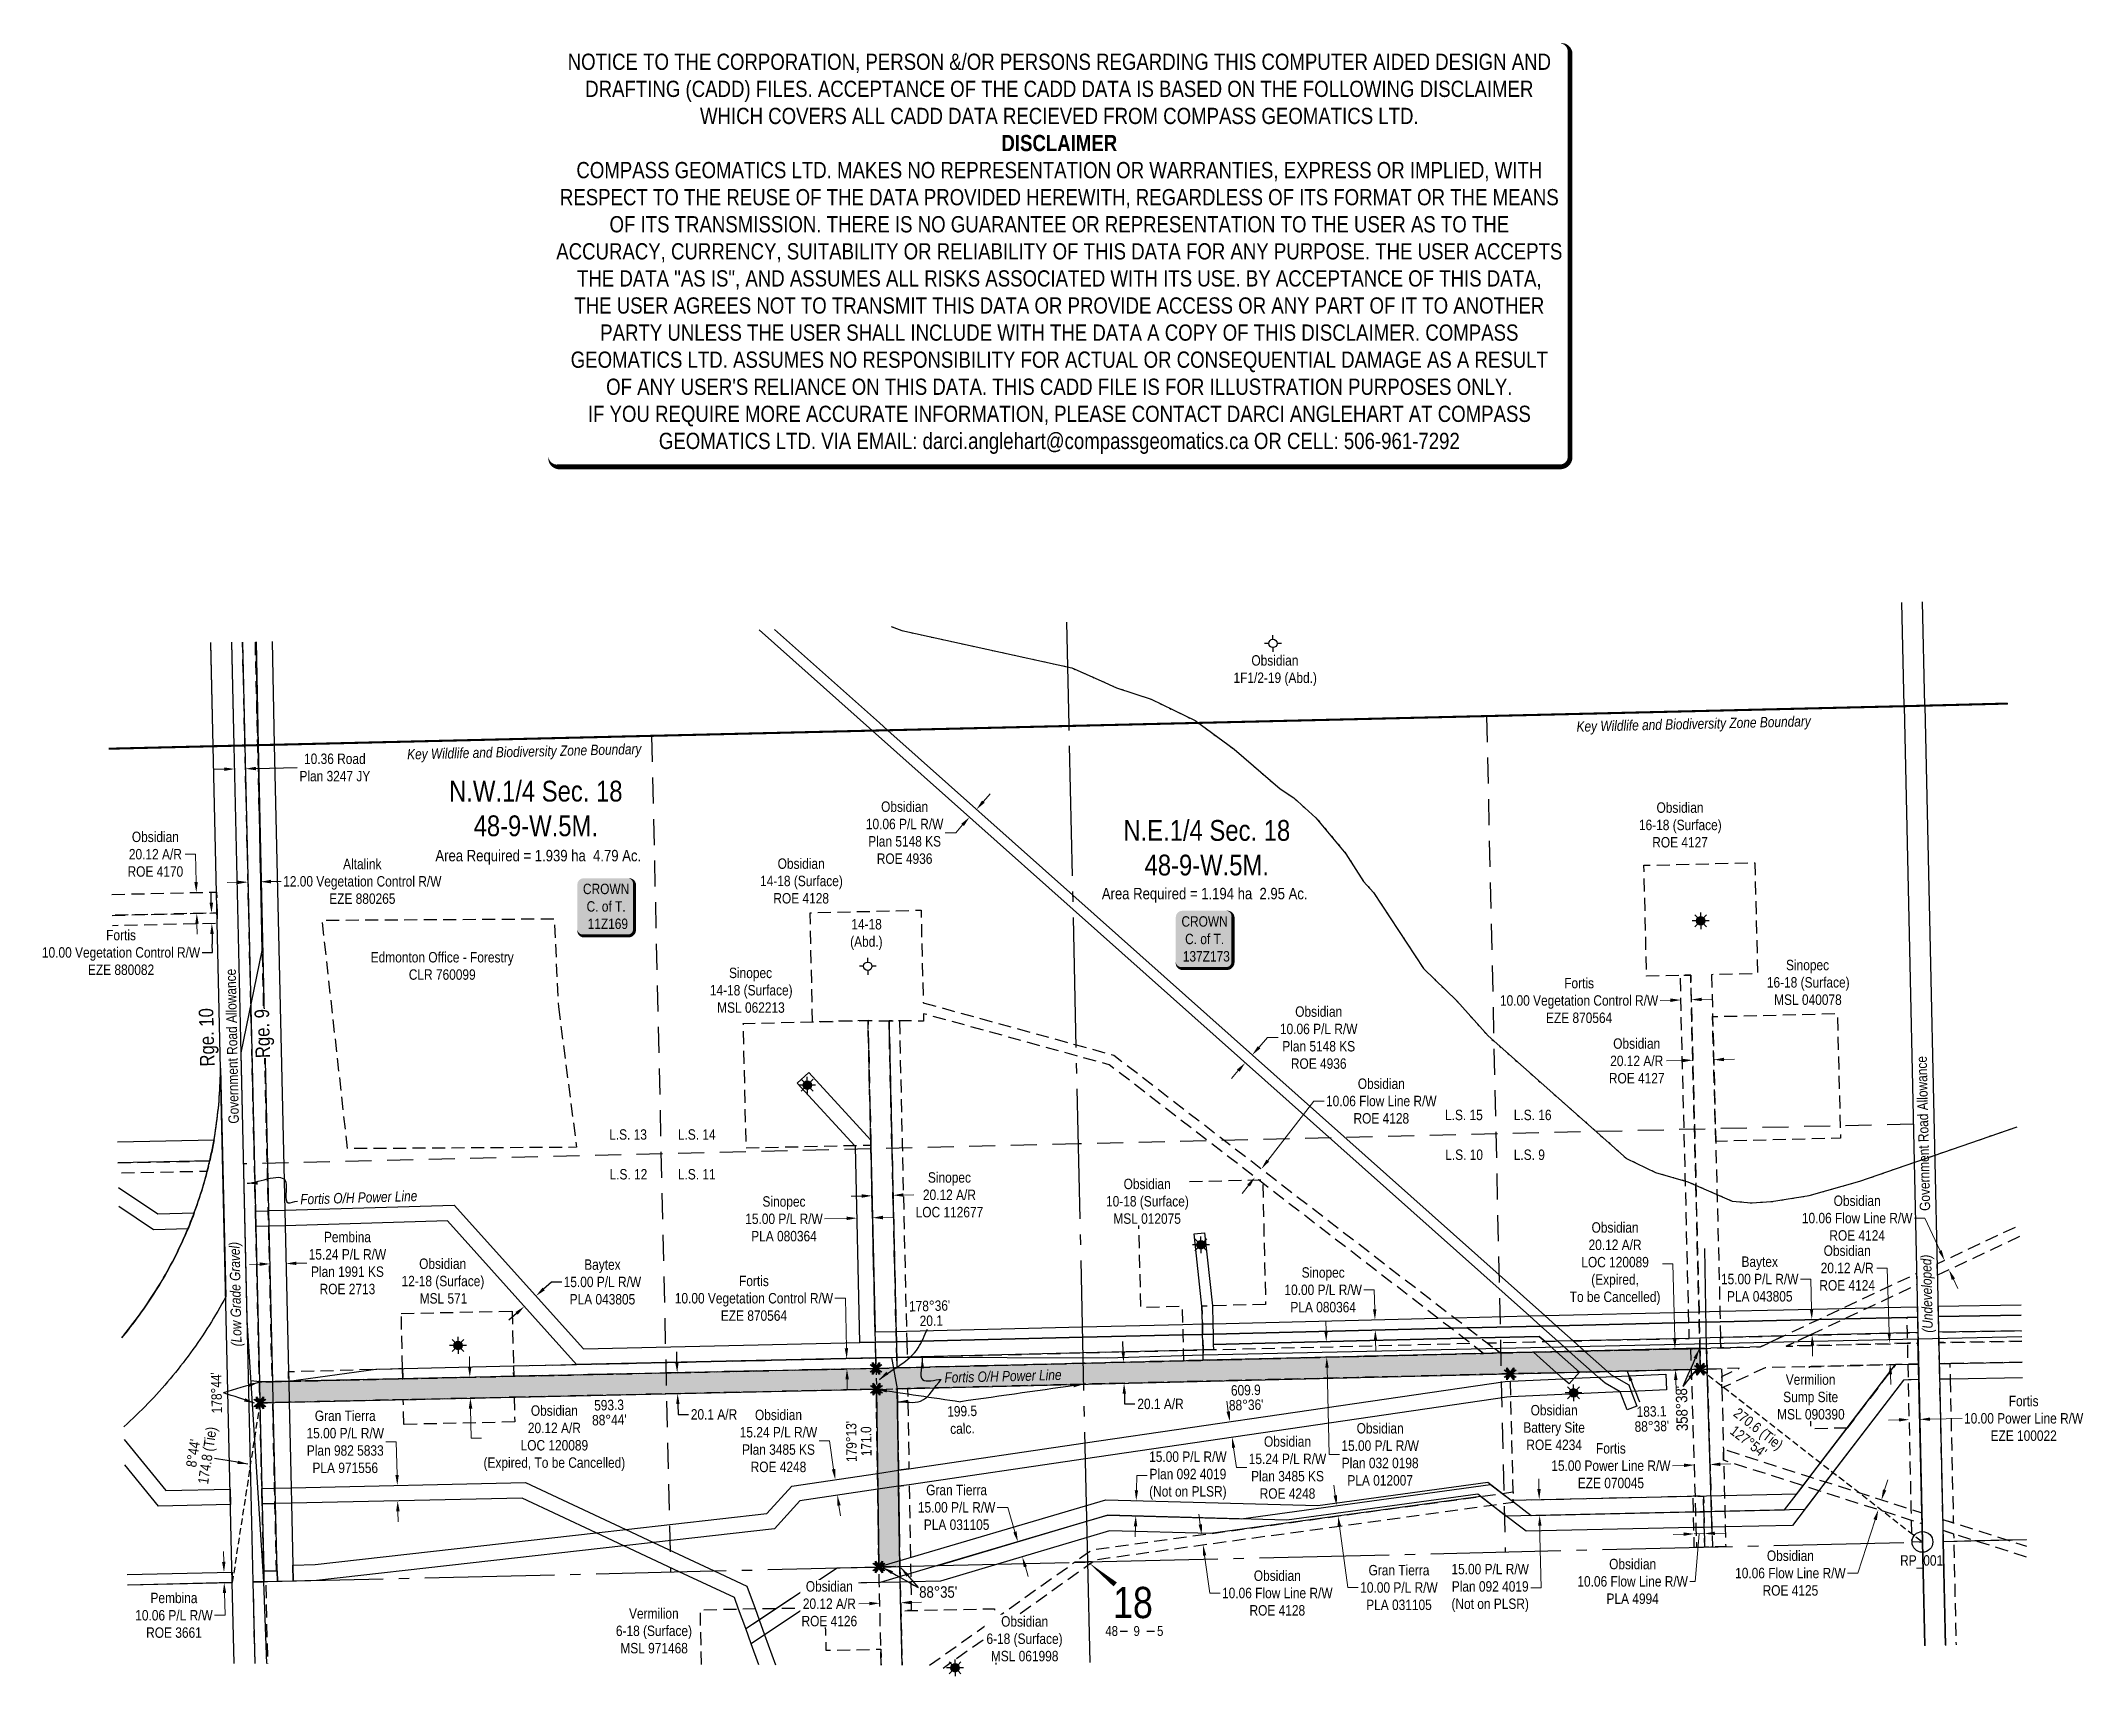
# Model space of a CAD drawing. Extents: x 612307 to 614271, y 5889246 to 5890819.
import ezdxf
from ezdxf.enums import TextEntityAlignment as Align

# ---------------------------------------------------------------- set-up
doc = ezdxf.new("R2010")
doc.units = 0
doc.header["$LTSCALE"] = 5
doc.header["$PDSIZE"] = 0.5
for name, pattern in [('DASHDOT2', [12.7, 6.35, -3.175, 0, -3.175]), ('foc-ACCESSROAD', [3.75, 2.5, -1.25]), ('foc-FLOWLINE', [3.75, 2.5, -1.25]), ('foc-LSD', [8, 5, -3]), ('foc-QUARTERLINE', [33, 25, -3, 2, -3]), ('foc-TIELINE', [1.875, 1.25, -0.625]), ('foc-TRAV', [1.875, 1.25, -0.625]), ('foc-WHEELTRACKS', [2, 0.4, -1.6])]:
    doc.linetypes.add(name, pattern=pattern)
doc.layers.get('Defpoints').update_dxf_attribs({"color": 9})
for name, color, linetype in [('10', 1, 'Continuous'), ('35', 37, 'Continuous'), ('9', 3, 'Continuous'), ('AS-OWNER', 7, 'Continuous'), ('AS-POWER', 104, 'foc-POWER'), ('AS-TELUS', 224, 'foc-TEL'), ('AS-WILDLIFE', 131, 'DASHDOT2'), ('C-AR', 13, 'foc-ACCESSROAD'), ('C-FLOWLINE', 13, 'foc-FLOWLINE'), ('C-RW', 13, 'Continuous'), ('C-SYMBOL', 7, 'Continuous'), ('C-WS', 13, 'foc-ACCESSROAD'), ('C-WS-S', 8, 'Continuous'), ('CG-NOTES', 7, 'Continuous'), ('D-TXT', 6, 'Continuous'), ('F-AR', 190, 'foc-ACCESSROAD'), ('F-EZE', 190, 'foc-FLOWLINE'), ('F-RW', 190, 'Continuous'), ('F-WS', 190, 'foc-ACCESSROAD'), ('F-WS-S', 8, 'Continuous'), ('GRL', 7, 'Continuous'), ('L-AREAREQUIRED', 7, 'Continuous'), ('L-BD', 7, 'Continuous'), ('L-BD1', 253, 'Continuous'), ('L-MON', 1, 'Continuous'), ('L-ROAD-T', 7, 'Continuous'), ('L-SEC', 7, 'Continuous'), ('L-SECLBL', 7, 'Continuous'), ('L-SECQ', 8, 'foc-QUARTERLINE'), ('L-SECTION-LSD', 7, 'foc-LSD'), ('L-TIE', 7, 'foc-TIELINE'), ('L-TIE-T', 7, 'Continuous'), ('L-TITLEDB', 4, 'Continuous'), ('L-TITLEDB-T', 4, 'Continuous'), ('oil_and_gas_wells_pt', 7, 'Continuous'), ('P-PROPOSED', 10, 'Continuous'), ('P-PROPOSED-H', 21, 'Continuous'), ('P-TRAV', 4, 'foc-TRAV'), ('P-TXT', 4, 'Continuous'), ('ROE', 35, 'Continuous'), ('T-WATER-P3', 160, 'foc-WHEELTRACKS')]:
    doc.layers.add(name, color=color, linetype=linetype)
for name, color, linetype, lineweight in [('C-AR-T', 13, 'Continuous', 9), ('C-FLOWLINE-T', 13, 'Continuous', 9), ('C-RW-T', 13, 'Continuous', 9), ('C-WS-T', 13, 'Continuous', 9), ('F-EZE-T', 190, 'Continuous', 9), ('F-RW-T', 190, 'Continuous', 9), ('F-WS-T', 190, 'Continuous', 9), ('T-TEXT', 48, 'Continuous', 18)]:
    doc.layers.add(name, color=color, linetype=linetype, lineweight=lineweight)
doc.layers.add('DISCLAIMER', color=7, linetype='Continuous', plot=False)
doc.styles.add('100L', font='ARIALN.TTF', dxfattribs={"height": 11})
doc.styles.add('175L', font='ARIALN.TTF', dxfattribs={"height": 20})
doc.styles.add('80', font='ARIALN.TTF', dxfattribs={"height": 10})
doc.styles.add('80CG', font='ARIALN.TTF', dxfattribs={"height": 10})
doc.styles.add('80L', font='ARIALN.TTF', dxfattribs={"height": 10})
doc.styles.add('80LS', font='ARIALNI.TTF', dxfattribs={"height": 10})
doc.styles.add('foc-LtypeFont', font='ARIALN.TTF', dxfattribs={"height": 7.35})
doc.styles.add('SIMPLEX', font='ARIALN.TTF')
doc.styles.get("Standard").update_dxf_attribs({"font": 'ARIALN.TTF'})
doc.linetypes.add('foc-POWER', pattern='A,6,-1,["P",foc-LtypeFont,S=0.2,R=0,X=-0.625,Y=-0.75],-1.24,4', length=12.24)
doc.linetypes.add('foc-POWER-NOLINE', pattern='A,0,-4,["P",foc-LtypeFont,S=0.2,R=0,X=-0.625,Y=-0.75],-8.24', length=12.24)
doc.linetypes.add('foc-TEL', pattern='A,2,-1,["T",foc-LtypeFont,S=0.2,R=0,X=-0.425,Y=-0.75],-1.24,8', length=12.24)
doc.linetypes.add('foc-TEL-NOLINE', pattern='A,0,-2,["T",foc-LtypeFont,S=0.2,R=0,X=-0.425,Y=-0.75],-10.24', length=12.24)
doc.linetypes.add('foc-TOPO-flowdirection-NOLINE', pattern='A,0,[">",foc-LtypeFont,S=0.3,R=0,X=0,Y=-0.945],-20,[">",foc-LtypeFont,S=0.3,R=0,X=0,Y=-0.945],0', length=20)
doc.dimstyles.new('Compass 5 000', dxfattribs={"dimscale": 5, "dimtxt": 9, "dimasz": 2, "dimexe": 0.2, "dimexo": 0.0625, "dimgap": 0.5, "dimtad": 0, "dimtih": 1, "dimtoh": 1, "dimzin": 0, "dimdsep": 46, "dimtxsty": '80CG', "dimcen": 0.1, "dimse1": 1, "dimse2": 1, "dimclrd": 256, "dimclrt": 256, "dimaunit": 1, "dimadec": 4, "dimazin": 0, "dimtfac": 0.06, "dimtofl": 0, "dimtmove": 0, "dimatfit": 1, "dimfxl": 0.2, "dimtolj": 1, "dimtzin": 0, "dimlwd": -1, "dimarcsym": 0})

msp = doc.modelspace()

# ---------------------------------------------------------------- texts
at = {"layer": '35', "color": 3, "style": '80'}
msp.add_attdef('RP_001', (614095.106, 5889352.713), 'RP', height=9.9962, dxfattribs=at)
at = {"layer": 'AS-POWER', "char_height": 9.99239, "attachment_point": 1, "style": '175L'}
for width, insert, rotation in [(112.41549, (612556.485, 5889710.012), 1.723899), (112.24573, (613175.987, 5889538.55), 1.39909)]:
    msp.add_mtext_dynamic_manual_height_columns('{\\fArial Narrow|b0|i1|c0|p34;Fortis O/H Power Line}', width=width, gutter_width=99.961, heights=[0], dxfattribs=dict(at, insert=insert, rotation=rotation))
at = {"layer": 'AS-WILDLIFE', "char_height": 9.99619, "attachment_point": 1, "rotation": 1.348583, "style": '175L'}
for insert in [(613783.488, 5890164.673), (612658.957, 5890137.997)]:
    msp.add_mtext_dynamic_manual_height_columns('\\pi0.32614;{\\fArial Narrow|b0|i1|c0|p34;Key Wildlife and Biodiversity Zone Boundary}', width=226.1325, gutter_width=99.962, heights=[0], dxfattribs=dict(at, insert=insert))
at = {"layer": 'C-RW-T', "insert": (613732.309, 5889507.218), "char_height": 10, "width": 58.82442, "attachment_point": 1, "style": '80L'}
msp.add_mtext('\\pi7.49543;Obsidian\\P\\pi0.47292;Battery Site\\P\\pi3.38902;ROE 4234', dxfattribs=at)
at = {"layer": 'C-SYMBOL', "color": 3, "attachment_point": 2, "style": '175L'}
for s, insert, char_height, width in [('N.W.1/4 Sec. 18\\P48-9-W.5M.', (612783.154, 5890107.585), 19.99218, 165.93318), ('N.E.1/4 Sec. 18\\P48-9-W.5M.', (613428.387, 5890069.826), 19.99238, 159.59347)]:
    msp.add_mtext(s, dxfattribs=dict(at, insert=insert, char_height=char_height, width=width))
at = {"layer": 'C-WS', "insert": (612653.385, 5889648.082), "char_height": 10, "attachment_point": 1, "style": '80L'}
msp.add_mtext_dynamic_manual_height_columns('\\pi17.5807;Obsidian\\P\\pi0.66392;12-18 (Surface)\\P\\pi18.05819;MSL 571', width=78.99495, gutter_width=50, heights=[0], dxfattribs=at)
at = {"layer": 'C-WS-T', "char_height": 10, "attachment_point": 1}
for s, width, gutter_width, insert, style in [('\\pi17.9013;Obsidian\\P\\pi0.66392;1F1/2-19 (Abd.)', 79.63615, 100, (613453.393, 5890228.326), '175L'), ('\\pi17.5807;Obsidian \\P\\pi0.66392;16-18 (Surface)\\P\\pi13.46405;ROE 4127', 78.99495, 50, (613843.28, 5890086.757), '80L'), ('\\pi17.5807;Obsidian\\P\\pi0.66392;14-18 (Surface)\\P\\pi13.45041;ROE 4128', 78.99495, 50, (612998.145, 5890032.878), '80L')]:
    msp.add_mtext_dynamic_manual_height_columns(s, width=width, gutter_width=gutter_width, heights=[0], dxfattribs=dict(at, insert=insert, style=style))
at = {"layer": 'D-TXT', "color": 3, "insert": (612460.242, 5889832.551), "char_height": 14.0017, "attachment_point": 1, "rotation": 91.3525, "style": '80L'}
msp.add_mtext_dynamic_manual_height_columns('Rge. 10', width=73.76404, gutter_width=47.506, heights=[0], dxfattribs=at)
at = {"layer": 'F-WS-T', "char_height": 10, "attachment_point": 1, "style": '80L'}
for s, width, insert in [('\\pi3.17874;14-18 \\P\\pi2.04982;(Abd.)', 33.90864, (613083.375, 5889974.589)), ('\\pi36.99065;Edmonton Office - Forestry\\P\\pi73.62776;CLR 760099 ', 210.50928, (612587.38, 5889942.858)), ('\\pi19.11207;Sinopec \\P\\pi0.66392;16-18 (Surface)\\P\\pi7.70007;MSL 040078', 78.99495, (613966.282, 5889935.365)), ('\\pi19.11207;Sinopec\\P\\pi0.66392;14-18 (Surface)\\P\\pi7.71371;MSL 062213', 78.99495, (612949.841, 5889927.8)), ('\\pi12.8706;Vermilion\\P\\pi0.25464;6-18 (Surface)\\P\\pi4.51453;MSL 971468', 72.62387, (612859.901, 5889311.667))]:
    msp.add_mtext_dynamic_manual_height_columns(s, width=width, gutter_width=50, heights=[0], dxfattribs=dict(at, insert=insert))
at = {"layer": 'L-AREAREQUIRED', "color": 5, "style": '100L'}
for s, p in [('Area Required = 1.939 ha  4.79 Ac.', (612785.524, 5890026.805)), ('Area Required = 1.194 ha  2.95 Ac.', (613426.367, 5889990.285))]:
    msp.add_text(s, height=10.99581, dxfattribs=at).set_placement(p, align=Align.BOTTOM_CENTER)
at = {"layer": 'L-BD', "attachment_point": 1}
for s, width, gutter_width, insert, char_height, rotation, style in [("\\pi-3.19651;358°38'", 36.0676, 54.979, (613880.051, 5889485.194), 10.99581, 91.301986, '100L'), ('\\pi0.66366;199.5\\P\\pi3.07748;calc.', 28.28158, 99.962, (613178.012, 5889505.912), 9.99619, 1.416533, '175L')]:
    msp.add_mtext_dynamic_manual_height_columns(s, width=width, gutter_width=gutter_width, heights=[0], dxfattribs=dict(at, insert=insert, char_height=char_height, rotation=rotation, style=style))
at = {"layer": 'L-BD1'}
for s, p in [("178°36'", (613142.173, 5889597.046)), ('20.1', (613152.416, 5889583.012))]:
    msp.add_text(s, height=9.9962, rotation=1.400735, dxfattribs=at).set_placement(p)
for s, rotation, p in [('609.9', 1.400735, (613465.921, 5889521.509)), ('593.3', 1.26534, (612853.582, 5889507.137)), ("88%%d36'", 1.400735, (613466.269, 5889507.269)), ('183.1', 1.366875, (613856.056, 5889501.022)), ("88%%d44'", 1.26534, (612853.897, 5889492.896)), ("179%%d13'", 90.784057, (613086.612, 5889472.111)), ('171.0', 90.784057, (613100.855, 5889472.306)), ("88%%d38'", 1.366875, (613856.396, 5889486.782))]:
    msp.add_text(s, height=9.9962, rotation=rotation, dxfattribs=at).set_placement(p, align=Align.MIDDLE_CENTER)
at = {"layer": 'L-ROAD-T', "style": '80L'}
for height, rotation, p in [(9.99609, 91.148391, (612491.122, 5889852.247)), (9.99619, 91.261892, (614117.378, 5889768.334))]:
    msp.add_text('Government Road Allowance', height=height, rotation=rotation, dxfattribs=at).set_placement(p, align=Align.MIDDLE_CENTER)
at = {"layer": 'L-TIE-T', "style": '80L'}
for s, height, rotation, p in [("178°44'", 9.9962, 91.301986, (612476.034, 5889518.997)), ('270.6 (Tie)', 9.99619, 322.107556, (613958.102, 5889483.374)), ('174.8 (Tie)', 9.99619, 81.2634, (612468.425, 5889458.548)), ("127°54'", 9.9962, 322.107556, (613949.353, 5889472.133)), ("8°44'", 9.9962, 81.2634, (612453.605, 5889460.826))]:
    msp.add_text(s, height=height, rotation=rotation, dxfattribs=at).set_placement(p, align=Align.MIDDLE)
at = {"layer": 'T-TEXT', "style": '80LS'}
for s, height, rotation, p in [('(Low Grade Gravel)', 9.99609, 91.148391, (612494.266, 5889613.776)), ('(Undeveloped)', 9.99619, 91.261892, (614120.772, 5889614.242))]:
    msp.add_text(s, height=height, rotation=rotation, dxfattribs=at).set_placement(p, align=Align.MIDDLE_CENTER)

# ---------------------------------------------------------------- blocks, each defined once
blk = doc.blocks.new('L-SECLBL')
at = {"layer": '9', "color": 7}
for p, q in [((-5.1, -27.8), (-12.3, -27.8)), ((20.7, -27.8), (13.5, -27.8))]:
    blk.add_line(p, q, dxfattribs=at)
at = {"layer": '10', "color": 2, "style": 'SIMPLEX'}
blk.add_attdef('SEC', text='', height=30, dxfattribs=at).set_placement((0, 0), align=Align.MIDDLE)
at = {"layer": '10', "color": 5, "style": '80L'}
blk.add_attdef('TWP', text='', height=9.5, dxfattribs=at).set_placement((-14.4, -27.4), align=Align.MIDDLE_RIGHT)
blk.add_attdef('RGE', text='', height=9.5, dxfattribs=at).set_placement((3.6, -27.4), align=Align.MIDDLE_CENTER)
blk.add_attdef('MER', text='', height=9.5, dxfattribs=at).set_placement((23.2, -27.4), align=Align.MIDDLE_LEFT)
blk = doc.blocks.new('*D19')
at = {"layer": 'Defpoints', "color": 0, "transparency": 16777216}
for p in [(613896.2, 5889485.8), (613911.2, 5889486.2), (613897.3, 5889449.5)]:
    blk.add_point(p, dxfattribs=at)
at = {"layer": 'F-EZE-T', "transparency": 16777216}
for p, q in [((613887.3, 5889449.2), (613876.1, 5889448.8)), ((613922.3, 5889450.2), (613932.3, 5889450.5))]:
    blk.add_line(p, q, dxfattribs=at)
for points in [[(613887.3, 5889450.8), (613887.4, 5889447.5), (613897.3, 5889449.5)], [(613922.2, 5889451.9), (613922.3, 5889448.5), (613912.3, 5889449.9)]]:
    blk.add_solid(points, dxfattribs=at)
at = {"layer": 'F-EZE-T', "transparency": 16777216, "insert": (613817, 5889448.8), "char_height": 10, "attachment_point": 5, "style": '80CG'}
blk.add_mtext('\\A1;Fortis\\P15.00 Power Line R/W\\PEZE 070045', dxfattribs=at)
blk = doc.blocks.new('*D20')
at = {"layer": 'C-RW-T', "transparency": 16777216}
for p, q in [((613213.6, 5890087.5), (613220.2, 5890095)), ((613186.9, 5890057.6), (613176.9, 5890057.6)), ((613193.6, 5890065.1), (613186.9, 5890057.6))]:
    blk.add_line(p, q, dxfattribs=at)
for points in [[(613212.3, 5890088.6), (613214.8, 5890086.4), (613206.9, 5890080)], [(613192.3, 5890066.2), (613194.8, 5890064), (613200.2, 5890072.5)]]:
    blk.add_solid(points, dxfattribs=at)
at = {"layer": 'Defpoints', "color": 0, "transparency": 16777216}
for p in [(613200.2, 5890072.5), (613202.2, 5890070.8), (613208.9, 5890078.3)]:
    blk.add_point(p, dxfattribs=at)
at = {"layer": 'C-RW-T', "transparency": 16777216, "insert": (613137.8, 5890057.6), "char_height": 10, "attachment_point": 5, "style": '80CG'}
blk.add_mtext('\\A1;Obsidian\\P10.06 P/L R/W\\PPlan 5148 KS\\PROE 4936', dxfattribs=at)
blk = doc.blocks.new('*D21')
at = {"layer": 'C-RW-T', "transparency": 16777216}
for p, q in [((613478.7, 5889851.2), (613486.9, 5889860.5)), ((613486.9, 5889860.5), (613496.9, 5889860.5)), ((613458.7, 5889828.8), (613452, 5889821.3))]:
    blk.add_line(p, q, dxfattribs=at)
for points in [[(613477.4, 5889852.3), (613479.9, 5889850.1), (613472, 5889843.8)], [(613457.4, 5889829.9), (613459.9, 5889827.7), (613465.3, 5889836.2)]]:
    blk.add_solid(points, dxfattribs=at)
at = {"layer": 'Defpoints', "color": 0, "transparency": 16777216}
for p in [(613472, 5889843.8), (613478.7, 5889824.3), (613485.4, 5889831.8)]:
    blk.add_point(p, dxfattribs=at)
at = {"layer": 'C-RW-T', "transparency": 16777216, "insert": (613536, 5889860.5), "char_height": 10, "attachment_point": 5, "style": '80CG'}
blk.add_mtext('\\A1;Obsidian\\P10.06 P/L R/W\\PPlan 5148 KS\\PROE 4936', dxfattribs=at)
blk = doc.blocks.new('*D22')
at = {"layer": 'C-RW-T', "transparency": 16777216}
for p, q in [((613449, 5889501), (613447.6, 5889510.9)), ((613454.1, 5889466.1), (613457, 5889447)), ((613457, 5889447), (613467, 5889447))]:
    blk.add_line(p, q, dxfattribs=at)
for points in [[(613450.7, 5889501.2), (613447.4, 5889500.7), (613450.5, 5889491.1)], [(613455.8, 5889466.4), (613452.5, 5889465.9), (613452.7, 5889476)]]:
    blk.add_solid(points, dxfattribs=at)
at = {"layer": 'Defpoints', "color": 0, "transparency": 16777216}
for p in [(613624, 5889516.5), (613626.2, 5889501.5), (613452.7, 5889476)]:
    blk.add_point(p, dxfattribs=at)
at = {"layer": 'C-RW-T', "transparency": 16777216, "insert": (613506, 5889447), "char_height": 10, "attachment_point": 5, "style": '80CG'}
blk.add_mtext('\\A1;Obsidian\\P15.24 P/L R/W\\PPlan 3485 KS\\PROE 4248', dxfattribs=at)
blk = doc.blocks.new('*D23')
at = {"layer": 'C-RW-T', "transparency": 16777216}
for p, q in [((613065.6, 5889472.6), (613055.6, 5889472.6)), ((613069.5, 5889445.5), (613065.6, 5889472.6)), ((613074.6, 5889410.5), (613076.1, 5889400.7))]:
    blk.add_line(p, q, dxfattribs=at)
for points in [[(613071.2, 5889445.7), (613067.9, 5889445.2), (613071, 5889435.6)], [(613076.3, 5889410.8), (613073, 5889410.3), (613073.2, 5889420.4)]]:
    blk.add_solid(points, dxfattribs=at)
at = {"layer": 'Defpoints', "color": 0, "transparency": 16777216}
for p in [(613204.4, 5889455.1), (613206.6, 5889440), (613073.2, 5889420.4)]:
    blk.add_point(p, dxfattribs=at)
at = {"layer": 'C-RW-T', "transparency": 16777216, "insert": (613016.5, 5889472.6), "char_height": 10, "attachment_point": 5, "style": '80CG'}
blk.add_mtext('\\A1;Obsidian\\P15.24 P/L R/W\\PPlan 3485 KS\\PROE 4248', dxfattribs=at)
blk = doc.blocks.new('*D24')
at = {"layer": 'C-FLOWLINE-T', "transparency": 16777216}
for p, q in [((613487, 5889742.2), (613531.2, 5889799.5)), ((613531.2, 5889799.5), (613541.2, 5889799.5)), ((613468.6, 5889718.4), (613462.5, 5889710.5))]:
    blk.add_line(p, q, dxfattribs=at)
for points in [[(613485.7, 5889743.2), (613488.3, 5889741.2), (613480.9, 5889734.3)], [(613467.3, 5889719.4), (613469.9, 5889717.4), (613474.7, 5889726.3)]]:
    blk.add_solid(points, dxfattribs=at)
at = {"layer": 'Defpoints', "color": 0, "transparency": 16777216}
for p in [(613480.9, 5889734.3), (613548.2, 5889682.3), (613542.1, 5889674.4)]:
    blk.add_point(p, dxfattribs=at)
at = {"layer": 'C-FLOWLINE-T', "transparency": 16777216, "insert": (613596.2, 5889799.5), "char_height": 10, "attachment_point": 5, "style": '80CG'}
blk.add_mtext('\\A1;Obsidian\\P10.06 Flow Line R/W\\PROE 4128', dxfattribs=at)
blk = doc.blocks.new('*D25')
at = {"layer": 'C-AR-T', "transparency": 16777216}
for p, q in [((613885.7, 5889838.5), (613870.4, 5889838.1)), ((613925.8, 5889839.5), (613935.8, 5889839.8))]:
    blk.add_line(p, q, dxfattribs=at)
for points in [[(613885.7, 5889840.2), (613885.8, 5889836.8), (613895.7, 5889838.8)], [(613925.8, 5889841.2), (613925.9, 5889837.8), (613915.9, 5889839.3)]]:
    blk.add_solid(points, dxfattribs=at)
at = {"layer": 'Defpoints', "color": 0, "transparency": 16777216}
for p in [(613894.3, 5889897.4), (613914.4, 5889897.9), (613895.7, 5889838.8)]:
    blk.add_point(p, dxfattribs=at)
at = {"layer": 'C-AR-T', "transparency": 16777216, "insert": (613841.8, 5889838.1), "char_height": 10, "attachment_point": 5, "style": '80CG'}
blk.add_mtext('\\A1;Obsidian \\P20.12 A/R\\PROE 4127', dxfattribs=at)
blk = doc.blocks.new('*D26')
at = {"layer": 'C-AR-T', "transparency": 16777216}
for p, q in [((613422.1, 5889392.3), (613420.8, 5889402.2)), ((613426.2, 5889362.5), (613431.2, 5889326.3)), ((613431.2, 5889326.3), (613441.2, 5889326.3))]:
    blk.add_line(p, q, dxfattribs=at)
for points in [[(613423.8, 5889392.5), (613420.5, 5889392.1), (613423.5, 5889382.4)], [(613427.9, 5889362.7), (613424.6, 5889362.3), (613424.9, 5889372.4)]]:
    blk.add_solid(points, dxfattribs=at)
at = {"layer": 'Defpoints', "color": 0, "transparency": 16777216}
for p in [(613585.3, 5889404.6), (613586.7, 5889394.7), (613424.9, 5889372.4)]:
    blk.add_point(p, dxfattribs=at)
at = {"layer": 'C-AR-T', "transparency": 16777216, "insert": (613496.2, 5889326.3), "char_height": 10, "attachment_point": 5, "style": '80CG'}
blk.add_mtext('\\A1;Obsidian\\P10.06 Flow Line R/W\\PROE 4128', dxfattribs=at)
blk = doc.blocks.new('*D27')
at = {"layer": 'C-AR-T', "transparency": 16777216}
for p, q in [((614080.2, 5889425.5), (614083.3, 5889435.1)), ((614071.1, 5889396.9), (614054.6, 5889345.5)), ((614054.6, 5889345.5), (614044.6, 5889345.5))]:
    blk.add_line(p, q, dxfattribs=at)
for points in [[(614078.6, 5889426.1), (614081.8, 5889425), (614077.2, 5889416)], [(614069.5, 5889397.4), (614072.7, 5889396.4), (614074.1, 5889406.4)]]:
    blk.add_solid(points, dxfattribs=at)
at = {"layer": 'Defpoints', "color": 0, "transparency": 16777216}
for p in [(613941.5, 5889448.8), (613944.6, 5889458.4), (614077.2, 5889416)]:
    blk.add_point(p, dxfattribs=at)
at = {"layer": 'C-AR-T', "transparency": 16777216, "insert": (613989.6, 5889345.5), "char_height": 10, "attachment_point": 5, "style": '80CG'}
blk.add_mtext('\\A1;Obsidian\\P10.06 Flow Line R/W\\PROE 4125', dxfattribs=at)
blk = doc.blocks.new('*D28')
at = {"layer": 'C-FLOWLINE-T', "transparency": 16777216}
for p, q in [((614118.8, 5889686.9), (614108.8, 5889686.9)), ((614133.6, 5889655.4), (614118.8, 5889686.9)), ((614146.3, 5889628.2), (614150.6, 5889619.1))]:
    blk.add_line(p, q, dxfattribs=at)
for points in [[(614135.1, 5889656.1), (614132.1, 5889654.7), (614137.8, 5889646.3)], [(614147.9, 5889628.9), (614144.8, 5889627.5), (614142.1, 5889637.2)]]:
    blk.add_solid(points, dxfattribs=at)
at = {"layer": 'Defpoints', "color": 0, "transparency": 16777216}
for p in [(614137.8, 5889646.3), (614072.4, 5889615.6), (614076.7, 5889606.5)]:
    blk.add_point(p, dxfattribs=at)
at = {"layer": 'C-FLOWLINE-T', "transparency": 16777216, "insert": (614053.8, 5889686.9), "char_height": 10, "attachment_point": 5, "style": '80CG'}
blk.add_mtext('\\A1;Obsidian\\P10.06 Flow Line R/W\\PROE 4124', dxfattribs=at)
blk = doc.blocks.new('*D29')
at = {"layer": 'Defpoints', "color": 0, "transparency": 16777216}
for p in [(613549.1, 5889588.2), (613549.3, 5889578.2), (613590.1, 5889589.2)]:
    blk.add_point(p, dxfattribs=at)
at = {"layer": 'F-RW-T', "transparency": 16777216}
for p, q in [((613589.4, 5889617.9), (613579.4, 5889617.9)), ((613589.9, 5889599.2), (613589.4, 5889617.9)), ((613590.6, 5889569.2), (613590.9, 5889559.2))]:
    blk.add_line(p, q, dxfattribs=at)
for points in [[(613591.5, 5889599.2), (613588.2, 5889599.1), (613590.1, 5889589.2)], [(613592.3, 5889569.2), (613588.9, 5889569.1), (613590.4, 5889579.2)]]:
    blk.add_solid(points, dxfattribs=at)
at = {"layer": 'F-RW-T', "transparency": 16777216, "insert": (613540.3, 5889617.9), "char_height": 10, "attachment_point": 5, "style": '80CG'}
blk.add_mtext('\\A1;Sinopec\\P10.00 P/L R/W\\PPLA 080364', dxfattribs=at)
blk = doc.blocks.new('*D30')
at = {"layer": 'Defpoints', "color": 0, "transparency": 16777216}
for p in [(613544.7, 5889409.2), (613553.3, 5889410.3), (613546, 5889399.2)]:
    blk.add_point(p, dxfattribs=at)
at = {"layer": 'F-RW-T', "transparency": 16777216}
for p, q in [((613551.9, 5889420.2), (613550.5, 5889430.1)), ((613556, 5889390.5), (613564.1, 5889331.6)), ((613564.1, 5889331.6), (613574.1, 5889331.6))]:
    blk.add_line(p, q, dxfattribs=at)
for points in [[(613553.6, 5889420.5), (613550.3, 5889420), (613553.3, 5889410.3)], [(613557.6, 5889390.7), (613554.3, 5889390.3), (613554.6, 5889400.4)]]:
    blk.add_solid(points, dxfattribs=at)
at = {"layer": 'F-RW-T', "transparency": 16777216, "insert": (613613.2, 5889331.6), "char_height": 10, "attachment_point": 5, "style": '80CG'}
blk.add_mtext('\\A1;Gran Tierra\\P10.00 P/L R/W\\PPLA 031105', dxfattribs=at)
blk = doc.blocks.new('*D31')
at = {"layer": 'C-RW-T', "transparency": 16777216}
for p, q in [((613543.1, 5889578.1), (613542.8, 5889588.1)), ((613544, 5889543.1), (613546, 5889459.7)), ((613546, 5889459.7), (613556, 5889459.7))]:
    blk.add_line(p, q, dxfattribs=at)
for points in [[(613544.7, 5889578.1), (613541.4, 5889578.1), (613543.3, 5889568.1)], [(613545.6, 5889543.2), (613542.3, 5889543.1), (613543.7, 5889553.1)]]:
    blk.add_solid(points, dxfattribs=at)
at = {"layer": 'Defpoints', "color": 0, "transparency": 16777216}
for p in [(613485.4, 5889566.7), (613485.8, 5889551.7), (613543.7, 5889553.1)]:
    blk.add_point(p, dxfattribs=at)
at = {"layer": 'C-RW-T', "transparency": 16777216, "insert": (613595.1, 5889459.7), "char_height": 10, "attachment_point": 5, "style": '80CG'}
blk.add_mtext('\\A1;Obsidian\\P15.00 P/L R/W\\PPlan 032 0198\\PPLA 012007', dxfattribs=at)
blk = doc.blocks.new('*D32')
at = {"layer": 'C-FLOWLINE-T', "transparency": 16777216}
for p, q in [((613886.9, 5889383), (613876.9, 5889382.8)), ((613906.9, 5889383.5), (613896.9, 5889383.2)), ((613901.9, 5889383.4), (613897.9, 5889337.5)), ((613916.9, 5889383.7), (613926.9, 5889384)), ((613897.9, 5889337.5), (613892.9, 5889337.5))]:
    blk.add_line(p, q, dxfattribs=at)
for points in [[(613886.8, 5889384.7), (613886.9, 5889381.3), (613896.9, 5889383.2)], [(613916.9, 5889385.4), (613917, 5889382.1), (613906.9, 5889383.5)]]:
    blk.add_solid(points, dxfattribs=at)
at = {"layer": 'Defpoints', "color": 0, "transparency": 16777216}
for p in [(613896.9, 5889383.2), (613896.9, 5889383.2), (613906.9, 5889383.4)]:
    blk.add_point(p, dxfattribs=at)
at = {"layer": 'C-FLOWLINE-T', "transparency": 16777216, "insert": (613837.9, 5889337.5), "char_height": 10, "attachment_point": 5, "style": '80CG'}
blk.add_mtext('\\A1;Obsidian\\P10.06 Flow Line R/W\\PPLA 4994', dxfattribs=at)
blk = doc.blocks.new('*D33')
at = {"layer": 'Defpoints', "color": 0, "transparency": 16777216}
for p in [(613825.3, 5889584.9), (614010.2, 5889589.5), (613825.7, 5889569.8)]:
    blk.add_point(p, dxfattribs=at)
at = {"layer": 'F-RW-T', "transparency": 16777216}
for p, q in [((614009.2, 5889628.3), (613999.2, 5889628.3)), ((614009.9, 5889599.5), (614009.2, 5889628.3)), ((614010.8, 5889564.3), (614011, 5889554.3))]:
    blk.add_line(p, q, dxfattribs=at)
for points in [[(614011.6, 5889599.5), (614008.3, 5889599.4), (614010.2, 5889589.5)], [(614012.5, 5889564.4), (614009.1, 5889564.3), (614010.5, 5889574.3)]]:
    blk.add_solid(points, dxfattribs=at)
at = {"layer": 'F-RW-T', "transparency": 16777216, "insert": (613960.1, 5889628.3), "char_height": 10, "attachment_point": 5, "style": '80CG'}
blk.add_mtext('\\A1;Baytex\\P15.00 P/L R/W\\PPLA 043805', dxfattribs=at)
blk = doc.blocks.new('*D34')
at = {"layer": 'Defpoints', "color": 0, "transparency": 16777216}
for p in [(614104, 5889493.1), (614104.8, 5889454.5), (614114.8, 5889454.7)]:
    blk.add_point(p, dxfattribs=at)
at = {"layer": 'F-EZE-T', "transparency": 16777216}
for p, q in [((614094, 5889492.9), (614084, 5889492.7)), ((614124, 5889493.6), (614154.7, 5889494.3))]:
    blk.add_line(p, q, dxfattribs=at)
for points in [[(614093.9, 5889494.6), (614094, 5889491.3), (614104, 5889493.1)], [(614123.9, 5889495.2), (614124, 5889491.9), (614114, 5889493.4)]]:
    blk.add_solid(points, dxfattribs=at)
at = {"layer": 'F-EZE-T', "transparency": 16777216, "insert": (614213.9, 5889494.3), "char_height": 10, "attachment_point": 5, "style": '80CG'}
blk.add_mtext('\\A1;Fortis\\P10.00 Power Line R/W\\PEZE 100022', dxfattribs=at)
blk = doc.blocks.new('*D35')
at = {"layer": 'Defpoints', "color": 0, "transparency": 16777216}
for p in [(613884.3, 5889896.7), (613888.4, 5889730.9), (613898.4, 5889731.2)]:
    blk.add_point(p, dxfattribs=at)
at = {"layer": 'F-EZE-T', "transparency": 16777216}
for p, q in [((613874.3, 5889896.5), (613864.3, 5889896.2)), ((613904.3, 5889897.2), (613914.3, 5889897.5))]:
    blk.add_line(p, q, dxfattribs=at)
for points in [[(613874.2, 5889898.2), (613874.3, 5889894.8), (613884.3, 5889896.7)], [(613904.2, 5889898.9), (613904.3, 5889895.6), (613894.3, 5889897)]]:
    blk.add_solid(points, dxfattribs=at)
at = {"layer": 'F-EZE-T', "transparency": 16777216, "insert": (613786.4, 5889896.2), "char_height": 10, "attachment_point": 5, "style": '80CG'}
blk.add_mtext('\\A1;Fortis\\P10.00 Vegetation Control R/W\\PEZE 870564', dxfattribs=at)
blk = doc.blocks.new('*D36')
at = {"layer": 'C-AR-T', "transparency": 16777216}
for p, q in [((613876.6, 5889643.1), (613866.6, 5889643.1)), ((613878.4, 5889571.4), (613876.6, 5889643.1)), ((613879.4, 5889531.3), (613879.6, 5889521.3))]:
    blk.add_line(p, q, dxfattribs=at)
for points in [[(613880.1, 5889571.4), (613876.7, 5889571.3), (613878.6, 5889561.4)], [(613881.1, 5889531.3), (613877.7, 5889531.2), (613879.1, 5889541.3)]]:
    blk.add_solid(points, dxfattribs=at)
at = {"layer": 'Defpoints', "color": 0, "transparency": 16777216}
for p in [(613369.8, 5889548.8), (613879.1, 5889541.3), (613370.3, 5889528.7)]:
    blk.add_point(p, dxfattribs=at)
at = {"layer": 'C-AR-T', "transparency": 16777216, "insert": (613821, 5889643.1), "char_height": 10, "attachment_point": 5, "style": '80CG'}
blk.add_mtext('\\A1;Obsidian\\P20.12 A/R\\PLOC 120089\\P(Expired, \\PTo be Cancelled)', dxfattribs=at)
blk = doc.blocks.new('*D37')
at = {"layer": 'Defpoints', "color": 0, "transparency": 16777216}
for p in [(612503.9, 5890119.1), (612496.4, 5889998), (612506.7, 5889998.3)]:
    blk.add_point(p, dxfattribs=at)
at = {"layer": 'L-TITLEDB-T', "transparency": 16777216}
for p, q in [((612483.6, 5890118.7), (612473.6, 5890118.5)), ((612513.9, 5890119.4), (612553.8, 5890120.3))]:
    blk.add_line(p, q, dxfattribs=at)
for points in [[(612483.6, 5890120.4), (612483.6, 5890117), (612493.6, 5890118.9)], [(612513.9, 5890121), (612514, 5890117.7), (612503.9, 5890119.1)]]:
    blk.add_solid(points, dxfattribs=at)
at = {"layer": 'L-TITLEDB-T', "transparency": 16777216, "insert": (612589.9, 5890120.3), "char_height": 10, "attachment_point": 5, "style": '80CG'}
blk.add_mtext('\\A1;10.36 Road\\PPlan 3247 JY', dxfattribs=at)
blk = doc.blocks.new('*D38')
at = {"layer": 'Defpoints', "color": 0, "transparency": 16777216}
for p in [(612969.8, 5889549.4), (612970, 5889539.4), (613082.1, 5889551.8)]:
    blk.add_point(p, dxfattribs=at)
at = {"layer": 'F-EZE-T', "transparency": 16777216}
for p, q in [((613080.8, 5889609.8), (613070.8, 5889609.8)), ((613081.9, 5889561.8), (613080.8, 5889609.8)), ((613082.5, 5889531.8), (613082.7, 5889521.8))]:
    blk.add_line(p, q, dxfattribs=at)
for points in [[(613083.5, 5889561.9), (613080.2, 5889561.8), (613082.1, 5889551.8)], [(613084.2, 5889531.9), (613080.9, 5889531.8), (613082.3, 5889541.8)]]:
    blk.add_solid(points, dxfattribs=at)
at = {"layer": 'F-EZE-T', "transparency": 16777216, "insert": (612992.9, 5889609.8), "char_height": 10, "attachment_point": 5, "style": '80CG'}
blk.add_mtext('\\A1;Fortis\\P10.00 Vegetation Control R/W\\PEZE 870564', dxfattribs=at)
blk = doc.blocks.new('*D39')
at = {"layer": 'Defpoints', "color": 0, "transparency": 16777216}
for p in [(612518.4, 5890010.4), (612511.7, 5889775.6), (612523.7, 5889775.8)]:
    blk.add_point(p, dxfattribs=at)
at = {"layer": 'F-EZE-T', "transparency": 16777216}
for p, q in [((612496.4, 5890009.9), (612486.4, 5890009.7)), ((612528.4, 5890010.6), (612538.4, 5890010.8))]:
    blk.add_line(p, q, dxfattribs=at)
for points in [[(612496.4, 5890011.5), (612496.4, 5890008.2), (612506.4, 5890010.1)], [(612528.4, 5890012.3), (612528.4, 5890008.9), (612518.4, 5890010.4)]]:
    blk.add_solid(points, dxfattribs=at)
at = {"layer": 'F-EZE-T', "transparency": 16777216, "insert": (612616.3, 5890010.8), "char_height": 10, "attachment_point": 5, "style": '80CG'}
blk.add_mtext('\\A1;Altalink\\P12.00 Vegetation Control R/W\\PEZE 880265', dxfattribs=at)
blk = doc.blocks.new('*D40')
at = {"layer": 'Defpoints', "color": 0, "transparency": 16777216}
for p in [(613106.5, 5889708.9), (613126.6, 5889709.3), (613126.6, 5889708.9)]:
    blk.add_point(p, dxfattribs=at)
at = {"layer": 'F-EZE-T', "transparency": 16777216}
for p, q in [((613096.5, 5889708.2), (613086.5, 5889708)), ((613136.6, 5889709.1), (613146.6, 5889709.3))]:
    blk.add_line(p, q, dxfattribs=at)
for points in [[(613096.5, 5889709.9), (613096.5, 5889706.5), (613106.5, 5889708.4)], [(613136.6, 5889710.8), (613136.7, 5889707.5), (613126.6, 5889708.9)]]:
    blk.add_solid(points, dxfattribs=at)
at = {"layer": 'F-EZE-T', "transparency": 16777216, "insert": (613180.9, 5889709.3), "char_height": 10, "width": 203.854, "attachment_point": 5, "style": '80CG'}
blk.add_mtext('\\A1;Sinopec\\P20.12 A/R\\PLOC 112677', dxfattribs=at)
blk = doc.blocks.new('*D41')
at = {"layer": 'Defpoints', "color": 0, "transparency": 16777216}
for p in [(612475.5, 5889346.2), (612475.7, 5889336.1), (612483.5, 5889336.3)]:
    blk.add_point(p, dxfattribs=at)
at = {"layer": 'F-EZE-T', "transparency": 16777216}
for p, q in [((612483, 5889356.4), (612482.8, 5889366.4)), ((612483.7, 5889326.3), (612484, 5889316.3)), ((612474.3, 5889304.9), (612484.3, 5889304.9)), ((612484.3, 5889304.9), (612484, 5889316.3))]:
    blk.add_line(p, q, dxfattribs=at)
for points in [[(612484.7, 5889356.4), (612481.4, 5889356.3), (612483.3, 5889346.4)], [(612485.4, 5889326.4), (612482.1, 5889326.3), (612483.5, 5889336.3)]]:
    blk.add_solid(points, dxfattribs=at)
at = {"layer": 'F-EZE-T', "transparency": 16777216, "insert": (612435.2, 5889304.9), "char_height": 10, "attachment_point": 5, "style": '80CG'}
blk.add_mtext('\\A1;Pembina\\P10.06 P/L R/W\\PROE 3661', dxfattribs=at)
blk = doc.blocks.new('*D42')
at = {"layer": 'Defpoints', "color": 0, "transparency": 16777216}
for p in [(612527.8, 5889639.2), (612542.9, 5889643.2), (612543, 5889639.5)]:
    blk.add_point(p, dxfattribs=at)
at = {"layer": 'F-EZE-T', "transparency": 16777216}
for p, q in [((612517.7, 5889642.7), (612507.7, 5889642.4)), ((612552.9, 5889643.5), (612562.9, 5889643.7))]:
    blk.add_line(p, q, dxfattribs=at)
for points in [[(612517.7, 5889644.3), (612517.7, 5889641), (612527.7, 5889642.9)], [(612552.9, 5889645.1), (612553, 5889641.8), (612542.9, 5889643.2)]]:
    blk.add_solid(points, dxfattribs=at)
at = {"layer": 'F-EZE-T', "transparency": 16777216, "insert": (612602, 5889643.7), "char_height": 10, "attachment_point": 5, "style": '80CG'}
blk.add_mtext('\\A1;Pembina\\P15.24 P/L R/W\\PPlan 1991 KS\\PROE 2713', dxfattribs=at)
blk = doc.blocks.new('*D43')
at = {"layer": 'Defpoints', "color": 0, "transparency": 16777216}
for p in [(612650, 5889429.9), (612657, 5889430.1), (612657.4, 5889415.1)]:
    blk.add_point(p, dxfattribs=at)
at = {"layer": 'F-EZE-T', "transparency": 16777216}
for p, q in [((612649, 5889471.7), (612639, 5889471.7)), ((612649.7, 5889439.9), (612649, 5889471.7)), ((612650.5, 5889404.9), (612650.7, 5889394.9))]:
    blk.add_line(p, q, dxfattribs=at)
for points in [[(612651.4, 5889440), (612648.1, 5889439.9), (612650, 5889429.9)], [(612652.2, 5889405), (612648.8, 5889404.9), (612650.3, 5889414.9)]]:
    blk.add_solid(points, dxfattribs=at)
at = {"layer": 'F-EZE-T', "transparency": 16777216, "insert": (612599.9, 5889471.7), "char_height": 10, "attachment_point": 5, "style": '80CG'}
blk.add_mtext('\\A1;Gran Tierra\\P15.00 P/L R/W\\PPlan 982 5833\\PPLA 971556', dxfattribs=at)
blk = doc.blocks.new('*D44')
at = {"layer": 'C-AR-T', "transparency": 16777216}
for p, q in [((613103.9, 5889316.3), (613093.9, 5889316)), ((613144, 5889317.2), (613154, 5889317.5))]:
    blk.add_line(p, q, dxfattribs=at)
for points in [[(613103.9, 5889317.9), (613104, 5889314.6), (613113.9, 5889316.5)], [(613144, 5889318.9), (613144.1, 5889315.6), (613134, 5889317)]]:
    blk.add_solid(points, dxfattribs=at)
at = {"layer": 'Defpoints', "color": 0, "transparency": 16777216}
for p in [(613113.9, 5889317.5), (613113.9, 5889316.5), (613134, 5889318)]:
    blk.add_point(p, dxfattribs=at)
at = {"layer": 'C-AR-T', "transparency": 16777216, "insert": (613065.4, 5889316), "char_height": 10, "attachment_point": 5, "style": '80CG', "bg_fill": 3, "box_fill_scale": 1.1, "bg_fill_color": 256, "bg_fill_true_color": 13158600, "bg_fill_transparency": 0}
blk.add_mtext('\\A1;Obsidian\\P20.12 A/R\\PROE 4126', dxfattribs=at)
blk = doc.blocks.new('*D45')
at = {"layer": 'Defpoints', "color": 0, "transparency": 16777216}
for p in [(613092, 5889686.9), (613092.6, 5889659.5), (613107.6, 5889659.8)]:
    blk.add_point(p, dxfattribs=at)
at = {"layer": 'F-RW-T', "transparency": 16777216}
for p, q in [((613082, 5889686.7), (613060.9, 5889686.2)), ((613117, 5889687.5), (613127, 5889687.7))]:
    blk.add_line(p, q, dxfattribs=at)
for points in [[(613081.9, 5889688.4), (613082, 5889685), (613092, 5889686.9)], [(613116.9, 5889689.2), (613117, 5889685.8), (613107, 5889687.3)]]:
    blk.add_solid(points, dxfattribs=at)
at = {"layer": 'F-RW-T', "transparency": 16777216, "insert": (613021.8, 5889686.2), "char_height": 10, "attachment_point": 5, "style": '80CG'}
blk.add_mtext('\\A1;Sinopec\\P15.00 P/L R/W\\PPLA 080364', dxfattribs=at)
blk = doc.blocks.new('*D46')
at = {"layer": 'C-AR-T', "transparency": 16777216}
for p, q in [((612719.5, 5889543.9), (612719.3, 5889553.9)), ((612720.4, 5889503.8), (612721, 5889475.3)), ((612721, 5889475.3), (612731, 5889475.3))]:
    blk.add_line(p, q, dxfattribs=at)
for points in [[(612721.2, 5889543.9), (612717.9, 5889543.9), (612719.7, 5889533.9)], [(612722.1, 5889503.8), (612718.7, 5889503.7), (612720.2, 5889513.8)]]:
    blk.add_solid(points, dxfattribs=at)
at = {"layer": 'Defpoints', "color": 0, "transparency": 16777216}
for p in [(612814.9, 5889536), (612720.2, 5889513.8), (612815.3, 5889515.9)]:
    blk.add_point(p, dxfattribs=at)
at = {"layer": 'C-AR-T', "transparency": 16777216, "insert": (612801, 5889475.3), "char_height": 10, "attachment_point": 5, "style": '80CG'}
blk.add_mtext('\\A1;Obsidian\\P20.12 A/R\\PLOC 120089\\P(Expired, To be Cancelled)', dxfattribs=at)
blk = doc.blocks.new('*D47')
at = {"layer": 'Defpoints', "color": 0, "transparency": 16777216}
for p in [(612777.3, 5889618.7), (612766.1, 5889608.7), (612783.3, 5889612.1)]:
    blk.add_point(p, dxfattribs=at)
at = {"layer": 'F-RW', "transparency": 16777216}
for p, q in [((612790.7, 5889618.8), (612798.1, 5889625.5)), ((612798.1, 5889625.5), (612808.1, 5889625.5)), ((612764.7, 5889595.3), (612757.2, 5889588.7))]:
    blk.add_line(p, q, dxfattribs=at)
for points in [[(612789.6, 5889620), (612791.8, 5889617.5), (612783.3, 5889612.1)], [(612763.6, 5889596.6), (612765.8, 5889594.1), (612772.1, 5889602)]]:
    blk.add_solid(points, dxfattribs=at)
at = {"layer": 'F-RW', "transparency": 16777216, "insert": (612847.2, 5889625.5), "char_height": 10, "attachment_point": 5, "style": '80CG'}
blk.add_mtext('\\A1;Baytex\\P15.00 P/L R/W\\PPLA 043805', dxfattribs=at)
blk = doc.blocks.new('*U49')
h = blk.add_hatch(color=255)
edge = h.paths.add_edge_path()
edge.add_line((-21.5, -28.5), (21.5, -28.5))
edge.add_arc((21.5, -22.5), 6, 270, 360)
edge.add_line((27.5, -22.5), (27.5, 21))
edge.add_arc((21.5, 21), 6, 0, 90)
edge.add_line((21.5, 27), (-21.5, 27))
edge.add_arc((-21.5, 21), 6, 90, 180)
edge.add_line((-27.5, 21), (-27.5, -22.5))
edge.add_arc((-21.5, -22.5), 6, 180, 270)
at = {"color": 14, "flags": 128}
blk.add_lwpolyline([(-21.5, -28.5, 3, 3, 0), (21.5, -28.5, 3, 3, 0.414214), (27.5, -22.5, 3, 3, 0), (27.5, 21, 3, 0, 0.414214), (21.5, 27, 0, 0, 0), (-21.5, 27, 0, 0, 0.414214), (-27.5, 21, 0, 0, 0), (-27.5, -22.5, 0, 3, 0.414214)], format="xyseb", close=True, dxfattribs=at)
at = {"color": 14, "style": '80'}
blk.add_attdef('ENTER_TEXT_001', (-26.8, -4.9), '', height=10, dxfattribs=at)
blk = doc.blocks.new('*D50')
at = {"layer": 'Defpoints', "color": 0, "transparency": 16777216}
for p in [(612446.5, 5889979.7), (612471.6, 5889970.3)]:
    blk.add_point(p, dxfattribs=at)
at = {"layer": 'F-RW', "transparency": 16777216}
for p, q in [((612471.1, 5889990.3), (612470.9, 5890000.3)), ((612471.8, 5889960.3), (612472, 5889950.3)), ((612462.2, 5889942.4), (612472.2, 5889942.4)), ((612472.2, 5889942.4), (612472, 5889950.3))]:
    blk.add_line(p, q, dxfattribs=at)
blk.add_solid([(612472.8, 5889990.3), (612469.4, 5889990.3), (612471.3, 5889980.3)], dxfattribs=at)
at = {"layer": 'F-RW', "transparency": 16777216, "insert": (612384.3, 5889942.4), "char_height": 10, "attachment_point": 5, "style": '80CG', "bg_fill": 3, "box_fill_scale": 1.1, "bg_fill_color": 256, "bg_fill_true_color": 13158600, "bg_fill_transparency": 0}
blk.add_mtext('\\A1;Fortis\\P10.00 Vegetation Control R/W\\PEZE 880082', dxfattribs=at)
at = {"layer": 'Defpoints', "color": 0, "transparency": 16777216}
blk.add_point((612446.8, 5889969.7), dxfattribs=at)
at = {"layer": 'F-RW', "transparency": 16777216}
blk.add_solid([(612473.5, 5889960.3), (612470.1, 5889960.3), (612471.6, 5889970.3)], dxfattribs=at)
blk = doc.blocks.new('*D51')
at = {"layer": 'C-AR-T', "transparency": 16777216}
for p, q in [((612455.8, 5890036.9), (612445.8, 5890036.9)), ((612456.4, 5890010.1), (612455.8, 5890036.9)), ((612457.3, 5889970), (612457.6, 5889960))]:
    blk.add_line(p, q, dxfattribs=at)
for points in [[(612458.1, 5890010.1), (612454.8, 5890010.1), (612456.7, 5890000.1)], [(612459, 5889970), (612455.7, 5889969.9), (612457.1, 5889980)]]:
    blk.add_solid(points, dxfattribs=at)
at = {"layer": 'Defpoints', "color": 0, "transparency": 16777216}
for p in [(612420.7, 5889999.3), (612456.7, 5890000.1), (612421.2, 5889979.2)]:
    blk.add_point(p, dxfattribs=at)
at = {"layer": 'C-AR-T', "transparency": 16777216, "insert": (612417.3, 5890036.9), "char_height": 10, "attachment_point": 5, "style": '80CG'}
blk.add_mtext('\\A1;Obsidian\\P20.12 A/R\\PROE 4170', dxfattribs=at)
blk = doc.blocks.new('*D52')
at = {"layer": 'Defpoints', "color": 0, "transparency": 16777216}
for p in [(613267, 5889381.6), (613246.7, 5889375.6), (613271.3, 5889367.3)]:
    blk.add_point(p, dxfattribs=at)
at = {"layer": 'F-RW-T', "transparency": 16777216}
for p, q in [((613236.9, 5889408.7), (613226.9, 5889408.7)), ((613243.9, 5889385.2), (613236.9, 5889408.7)), ((613253.9, 5889351.6), (613256.7, 5889342.1))]:
    blk.add_line(p, q, dxfattribs=at)
for points in [[(613245.5, 5889385.7), (613242.3, 5889384.7), (613246.7, 5889375.6)], [(613255.4, 5889352.1), (613252.3, 5889351.2), (613251, 5889361.2)]]:
    blk.add_solid(points, dxfattribs=at)
at = {"layer": 'F-RW-T', "transparency": 16777216, "insert": (613187.8, 5889408.7), "char_height": 10, "attachment_point": 5, "style": '80CG'}
blk.add_mtext('\\A1;Gran Tierra\\P15.00 P/L R/W\\PPLA 031105', dxfattribs=at)
blk = doc.blocks.new('*D53')
at = {"layer": 'Defpoints', "color": 0, "transparency": 16777216}
for p in [(613733.9, 5889416), (613734.3, 5889400.8), (613748.4, 5889401.1)]:
    blk.add_point(p, dxfattribs=at)
at = {"layer": 'F-RW-T', "transparency": 16777216}
for p, q in [((613747.8, 5889426.3), (613747.6, 5889436.3)), ((613748.6, 5889391.1), (613748.8, 5889381.1)), ((613750, 5889331.2), (613748.8, 5889381.1)), ((613740, 5889331.2), (613750, 5889331.2))]:
    blk.add_line(p, q, dxfattribs=at)
for points in [[(613749.5, 5889426.4), (613746.2, 5889426.3), (613748.1, 5889416.3)], [(613750.3, 5889391.2), (613747, 5889391.1), (613748.4, 5889401.1)]]:
    blk.add_solid(points, dxfattribs=at)
at = {"layer": 'F-RW-T', "transparency": 16777216, "insert": (613700.9, 5889331.2), "char_height": 10, "attachment_point": 5, "style": '80CG'}
blk.add_mtext('\\A1;15.00 P/L R/W\\PPlan 092 4019\\P(Not on PLSR)', dxfattribs=at)
blk = doc.blocks.new('GAS')
h = blk.add_hatch(color=255)
h.dxf.hatch_style = 1
edge = h.paths.add_edge_path()
edge.add_arc((0, 0), 0.9, 0, 360)
for p, q in [((-0.81, 0), (-1.62, 0)), ((-0.57, 0.57), (-1.14, 1.14)), ((0, 0.81), (0, 1.62)), ((0.57, 0.57), (1.14, 1.14)), ((1.62, 0), (0.81, 0)), ((-0.57, -0.57), (-1.14, -1.14)), ((0, -0.81), (0, -1.62)), ((1.14, -1.14), (0.57, -0.57))]:
    blk.add_line(p, q)
blk.add_circle((0, 0), 0.8)
blk = doc.blocks.new('Gabd.15d85efd0b')
for p, q in [((-0.81, 0), (-1.62, 0)), ((0, 0.81), (0, 1.62)), ((1.62, 0), (0.81, 0)), ((0, -0.81), (0, -1.62))]:
    blk.add_line(p, q)
blk.add_circle((0, 0), 0.8)
blk = doc.blocks.new('TEMP')
h = blk.add_hatch(color=255)
h.dxf.hatch_style = 1
h.paths.add_polyline_path([(0, 0.25), (-0.67, 1.15), (-0.67, 0.67), (-1.15, 0.67), (-0.25, 0), (-1.15, -0.67), (-0.67, -0.67), (-0.67, -1.15), (0, -0.25), (0.67, -1.15), (0.67, -0.67), (1.15, -0.67), (0.25, 0), (1.15, 0.67), (0.67, 0.67), (0.67, 1.15)])
h.paths.add_polyline_path([(0.57, 0.85), (0.57, 0.57), (0.85, 0.57), (0.08, 0), (0.85, -0.57), (0.57, -0.57), (0.57, -0.85), (0, -0.08), (-0.57, -0.85), (-0.57, -0.57), (-0.85, -0.57), (-0.08, 0), (-0.85, 0.57), (-0.57, 0.57), (-0.57, 0.85), (0, 0.08)], flags=16)
h = blk.add_hatch(color=1)
h.dxf.hatch_style = 1
h.paths.add_polyline_path([(0, 0.08), (-0.57, 0.85), (-0.57, 0.57), (-0.85, 0.57), (-0.08, 0), (-0.85, -0.57), (-0.57, -0.57), (-0.57, -0.85), (0, -0.08), (0.57, -0.85), (0.57, -0.57), (0.85, -0.57), (0.08, 0), (0.85, 0.57), (0.57, 0.57), (0.57, 0.85)])
at = {"color": 1}
for p, q in [((-0.08, 0), (0.08, 0)), ((0, 0.08), (0, -0.08))]:
    blk.add_line(p, q, dxfattribs=at)
at = {"color": 255, "flags": 128}
blk.add_lwpolyline([(-0.25, 0), (-1.15, 0.67), (-0.67, 0.67), (-0.67, 1.15), (0, 0.25), (0.67, 1.15), (0.67, 0.67), (1.15, 0.67), (0.25, 0), (1.15, -0.67), (0.67, -0.67), (0.67, -1.15), (0, -0.25), (-0.67, -1.15), (-0.67, -0.67), (-1.15, -0.67)], close=True, dxfattribs=at)
at = {"color": 1, "flags": 128}
blk.add_lwpolyline([(-0.08, 0), (-0.85, 0.57), (-0.57, 0.57), (-0.57, 0.85), (0, 0.08), (0.57, 0.85), (0.57, 0.57), (0.85, 0.57), (0.08, 0), (0.85, -0.57), (0.57, -0.57), (0.57, -0.85), (0, -0.08), (-0.57, -0.85), (-0.57, -0.57), (-0.85, -0.57)], close=True, dxfattribs=at)
blk = doc.blocks.new('*D55')
at = {"layer": 'Defpoints', "color": 0, "transparency": 16777216}
for p in [(612933, 5889538.5), (612933.4, 5889518.4), (612919.5, 5889518.1)]:
    blk.add_point(p, dxfattribs=at)
at = {"layer": 'P-TXT', "transparency": 16777216}
for p, q in [((612918.9, 5889548.2), (612918.6, 5889558.2)), ((612919.8, 5889508.1), (612920, 5889498.1)), ((612920, 5889498.1), (612930, 5889498.1))]:
    blk.add_line(p, q, dxfattribs=at)
for points in [[(612920.5, 5889548.2), (612917.2, 5889548.2), (612919.1, 5889538.2)], [(612921.4, 5889508.1), (612918.1, 5889508.1), (612919.5, 5889518.1)]]:
    blk.add_solid(points, dxfattribs=at)
at = {"layer": 'P-TXT', "transparency": 16777216, "insert": (612954.5, 5889498.1), "char_height": 10, "attachment_point": 5, "style": '80CG'}
blk.add_mtext('\\A1;20.1 A/R', dxfattribs=at)
blk = doc.blocks.new('*D56')
at = {"layer": 'Defpoints', "color": 0, "transparency": 16777216}
for p in [(613398.6, 5889549.5), (613348.8, 5889528.1), (613399.1, 5889529.4)]:
    blk.add_point(p, dxfattribs=at)
at = {"layer": 'P-TXT', "transparency": 16777216}
for p, q in [((613348.1, 5889558.2), (613347.8, 5889568.2)), ((613349.1, 5889518.1), (613349.3, 5889508.2)), ((613349.3, 5889508.2), (613359.3, 5889508.2))]:
    blk.add_line(p, q, dxfattribs=at)
for points in [[(613349.7, 5889558.3), (613346.4, 5889558.2), (613348.3, 5889548.2)], [(613350.7, 5889518.2), (613347.4, 5889518.1), (613348.8, 5889528.1)]]:
    blk.add_solid(points, dxfattribs=at)
at = {"layer": 'P-TXT', "transparency": 16777216, "insert": (613383.9, 5889508.2), "char_height": 10, "attachment_point": 5, "style": '80CG'}
blk.add_mtext('\\A1;20.1 A/R', dxfattribs=at)
blk = doc.blocks.new('*D57')
at = {"layer": 'Defpoints', "color": 0, "transparency": 16777216}
for p in [(613352.8, 5889400.7), (613353.2, 5889415.5), (613360.5, 5889415.3)]:
    blk.add_point(p, dxfattribs=at)
at = {"layer": 'F-RW-T', "transparency": 16777216}
for p, q in [((613360.8, 5889425.3), (613361.2, 5889439.3)), ((613361.2, 5889439.3), (613371.2, 5889439.3)), ((613359.8, 5889390.5), (613359.6, 5889380.5))]:
    blk.add_line(p, q, dxfattribs=at)
for points in [[(613359.1, 5889425.3), (613362.4, 5889425.2), (613360.5, 5889415.3)], [(613358.2, 5889390.6), (613361.5, 5889390.5), (613360.1, 5889400.5)]]:
    blk.add_solid(points, dxfattribs=at)
at = {"layer": 'F-RW-T', "transparency": 16777216, "insert": (613410.2, 5889439.3), "char_height": 10, "attachment_point": 5, "style": '80CG'}
blk.add_mtext('\\A1;15.00 P/L R/W\\PPlan 092 4019\\P(Not on PLSR)', dxfattribs=at)
blk = doc.blocks.new('*D58')
at = {"layer": 'C-AR-T', "transparency": 16777216}
for p, q in [((614082.8, 5889638.9), (614072.8, 5889638.9)), ((614084.6, 5889576.8), (614082.8, 5889638.9)), ((614085.8, 5889536.8), (614086.1, 5889526.8))]:
    blk.add_line(p, q, dxfattribs=at)
for points in [[(614086.3, 5889576.8), (614082.9, 5889576.7), (614084.9, 5889566.8)], [(614087.4, 5889536.8), (614084.1, 5889536.7), (614085.5, 5889546.8)]]:
    blk.add_solid(points, dxfattribs=at)
at = {"layer": 'Defpoints', "color": 0, "transparency": 16777216}
for p in [(613931.4, 5889562.3), (614084.9, 5889566.8), (613932, 5889542.3)]:
    blk.add_point(p, dxfattribs=at)
at = {"layer": 'C-AR-T', "transparency": 16777216, "insert": (614044.2, 5889638.9), "char_height": 10, "attachment_point": 5, "style": '80CG'}
blk.add_mtext('\\A1;Obsidian\\P20.12 A/R\\PROE 4124', dxfattribs=at)
blk = doc.blocks.new('Disclaimer_Legal')
at = {"layer": 'DISCLAIMER', "color": 254, "flags": 128}
blk.add_lwpolyline([(-3613, -1105, 37.5, 37.5, 0), (4096, -1105, 37.5, 37.5, 0.414214), (4171, -1030, 37.5, 37.5, 0), (4171, 2079, 37.5, 0, 0.414214), (4096, 2154, 0, 0, 0), (-3613, 2154, 0, 0, 0.414214), (-3688, 2079, 0, 0, 0), (-3688, -1030, 0, 37.5, 0.414214)], format="xyseb", close=True, dxfattribs=at)
at = {"layer": 'DISCLAIMER', "color": 254, "insert": (242, 534), "char_height": 125, "width": 7717.57, "attachment_point": 5, "style": '80'}
blk.add_mtext('NOTICE TO THE CORPORATION, PERSON &/OR PERSONS REGARDING THIS COMPUTER AIDED DESIGN AND DRAFTING (CADD) FILES. ACCEPTANCE OF THE CADD DATA IS BASED ON THE FOLLOWING DISCLAIMER WHICH COVERS ALL CADD DATA RECIEVED FROM COMPASS GEOMATICS LTD.\\P{\\fArial Narrow|b1|i0|c0|p34;DISCLAIMER}\\PCOMPASS GEOMATICS LTD. MAKES NO REPRESENTATION OR WARRANTIES, EXPRESS OR IMPLIED, WITH RESPECT TO THE REUSE OF THE DATA PROVIDED HEREWITH, REGARDLESS OF ITS FORMAT OR THE MEANS OF ITS TRANSMISSION. THERE IS NO GUARANTEE OR REPRESENTATION TO THE USER AS TO THE ACCURACY, CURRENCY, SUITABILITY OR RELIABILITY OF THIS DATA FOR ANY PURPOSE. THE USER ACCEPTS THE DATA "AS IS", AND ASSUMES ALL RISKS ASSOCIATED WITH ITS USE. BY ACCEPTANCE OF THIS DATA, THE USER AGREES NOT TO TRANSMIT THIS DATA OR PROVIDE ACCESS OR ANY PART OF IT TO ANOTHER PARTY UNLESS THE USER SHALL INCLUDE WITH THE DATA A COPY OF THIS DISCLAIMER. COMPASS GEOMATICS LTD. ASSUMES NO RESPONSIBILITY FOR ACTUAL OR CONSEQUENTIAL DAMAGE AS A RESULT OF ANY USER\'S RELIANCE ON THIS DATA. THIS CADD FILE IS FOR ILLUSTRATION PURPOSES ONLY.\\PIF YOU REQUIRE MORE ACCURATE INFORMATION, PLEASE CONTACT DARCI ANGLEHART AT COMPASS GEOMATICS LTD. VIA EMAIL: darci.anglehart@compassgeomatics.ca OR CELL: 506-961-7292', dxfattribs=at)

# ---------------------------------------------------------------- dimensions: what is measured, and where the dimension line sits
at = {"layer": 'C-AR-T'}
for base, p1, p2, angle, text, picture, middle in [((613895.738, 5889838.763), (613914.392, 5889897.914), (613894.279, 5889897.414), 181.424557, 'Obsidian \\P20.12 A/R\\PROE 4127', '*D25', (613841.847, 5889838.132)), ((613879.147, 5889541.269), (613369.759, 5889548.807), (613370.257, 5889528.682), 271.416846, 'Obsidian\\P20.12 A/R\\PLOC 120089\\P(Expired, \\PTo be Cancelled)', '*D36', (613821.001, 5889643.109)), ((612720.181, 5889513.768), (612814.865, 5889535.979), (612815.306, 5889515.852), 271.254847, 'Obsidian\\P20.12 A/R\\PLOC 120089\\P(Expired, To be Cancelled)', '*D46', (612800.962, 5889475.321)), ((614077.183, 5889416.023), (613941.537, 5889448.846), (613944.604, 5889458.433), 72.261605, 'Obsidian\\P10.06 Flow Line R/W\\PROE 4125', '*D27', (613989.634, 5889345.53)), ((613424.852, 5889372.408), (613585.297, 5889404.638), (613586.669, 5889394.666), 277.831805, 'Obsidian\\P10.06 Flow Line R/W\\PROE 4128', '*D26', (613496.192, 5889326.315))]:
    dim = msp.add_linear_dim(base=base, p1=p1, p2=p2, angle=angle, text=text, dimstyle='Compass 5 000', dxfattribs=at)
    dim.commit()
    dim.dimension.update_dxf_attribs({"geometry": picture, "text_midpoint": middle, "dimtype": 161})
at = {"layer": 'C-FLOWLINE-T'}
dim = msp.add_linear_dim(base=(614137.817, 5889646.343), p1=(614076.722, 5889606.522), p2=(614072.442, 5889615.633), angle=115.161797, text='Obsidian\\P10.06 Flow Line R/W\\PROE 4124', dimstyle='Compass 5 000', dxfattribs=at)
dim.commit()
dim.dimension.update_dxf_attribs({"geometry": '*D28', "text_midpoint": (614053.768, 5889686.894), "dimtype": 161})
dim = msp.add_linear_dim(base=(613896.862, 5889383.244), p1=(613906.926, 5889383.429), p2=(613896.863, 5889383.192), angle=181.349598, text='Obsidian\\P10.06 Flow Line R/W\\PPLA 4994', dimstyle='Compass 5 000', override={"dimtmove": 1}, dxfattribs=at)
dim.commit()
dim.dimension.update_dxf_attribs({"geometry": '*D32', "text_midpoint": (613890.386, 5889337.514), "dimtype": 161})
at = {"layer": 'C-RW-T'}
dim = msp.add_aligned_dim(p1=(613208.879, 5890078.275), p2=(613202.183, 5890070.773), distance=-2.638, text='Obsidian\\P10.06 P/L R/W\\PPlan 5148 KS\\PROE 4936', dimstyle='Compass 5 000', dxfattribs=at)
dim.commit()
dim.dimension.update_dxf_attribs({"geometry": '*D20', "text_midpoint": (613137.811, 5890057.608)})
for base, p1, p2, angle, text, picture, middle in [((613472.033, 5889843.752), (613478.737, 5889824.305), (613485.431, 5889831.822), 48.315644, 'Obsidian\\P10.06 P/L R/W\\PPlan 5148 KS\\PROE 4936', '*D21', (613536.024, 5889860.49)), ((613543.703, 5889553.12), (613485.428, 5889566.673), (613485.8, 5889551.683), 271.421079, 'Obsidian\\P15.00 P/L R/W\\PPlan 032 0198\\PPLA 012007', '*D31', (613595.106, 5889459.742)), ((613073.185, 5889420.44), (613204.408, 5889455.095), (613206.622, 5889439.967), 278.325708, 'Obsidian\\P15.24 P/L R/W\\PPlan 3485 KS\\PROE 4248', '*D23', (613016.47, 5889472.574)), ((613452.69, 5889476.034), (613623.963, 5889516.543), (613626.172, 5889501.493), 278.348449, 'Obsidian\\P15.24 P/L R/W\\PPlan 3485 KS\\PROE 4248', '*D22', (613506.043, 5889446.954))]:
    dim = msp.add_linear_dim(base=base, p1=p1, p2=p2, angle=angle, text=text, dimstyle='Compass 5 000', dxfattribs=at)
    dim.commit()
    dim.dimension.update_dxf_attribs({"geometry": picture, "text_midpoint": middle, "dimtype": 161})
at = {"layer": 'F-EZE-T'}
for p1, p2, distance, text, picture, middle in [((612527.772, 5889639.154), (612543.01, 5889639.499), 3.742, 'Pembina\\P15.24 P/L R/W\\PPlan 1991 KS\\PROE 2713', '*D42', (612602.006, 5889643.693)), ((613106.496, 5889708.882), (613126.622, 5889709.342), -0.45, 'Sinopec\\P20.12 A/R\\PLOC 112677', '*D40', (613180.927, 5889709.348))]:
    dim = msp.add_aligned_dim(p1=p1, p2=p2, distance=distance, text=text, dimstyle='Compass 5 000', dxfattribs=at)
    dim.commit()
    dim.dimension.update_dxf_attribs({"geometry": picture, "text_midpoint": middle})
for base, p1, p2, angle, text, picture, middle in [((613082.081, 5889551.839), (612970.042, 5889539.377), (612969.823, 5889549.38), 91.255186, 'Fortis\\P10.00 Vegetation Control R/W\\PEZE 870564', '*D38', (612992.879, 5889609.759)), ((612649.956, 5889429.922), (612657.361, 5889415.079), (612657.025, 5889430.08), 91.28313, 'Gran Tierra\\P15.00 P/L R/W\\PPlan 982 5833\\PPLA 971556', '*D43', (612599.935, 5889471.657)), ((614103.967, 5889493.138), (614114.813, 5889454.67), (614104.819, 5889454.45), 181.261642, 'Fortis\\P10.00 Power Line R/W\\PEZE 100022', '*D34', (614213.861, 5889494.256)), ((613897.302, 5889449.456), (613911.199, 5889486.21), (613896.211, 5889485.76), 181.720693, 'Fortis\\P15.00 Power Line R/W\\PEZE 070045', '*D19', (613816.958, 5889448.819))]:
    dim = msp.add_linear_dim(base=base, p1=p1, p2=p2, angle=angle, text=text, dimstyle='Compass 5 000', dxfattribs=at)
    dim.commit()
    dim.dimension.update_dxf_attribs({"geometry": picture, "text_midpoint": middle, "dimtype": 161})
dim = msp.add_linear_dim(base=(612483.503, 5889336.317), p1=(612475.49, 5889346.203), p2=(612475.733, 5889336.13), angle=271.38192, text='Pembina\\P10.06 P/L R/W\\PROE 3661', dimstyle='Compass 5 000', override={"dimtmove": 1}, dxfattribs=at)
dim.commit()
dim.dimension.update_dxf_attribs({"geometry": '*D41', "text_midpoint": (612469.26, 5889304.924), "dimtype": 161})
at = {"layer": 'F-RW'}
dim = msp.add_aligned_dim(p1=(612766.135, 5889608.668), p2=(612777.291, 5889618.708), distance=-8.93, text='Baytex\\P15.00 P/L R/W\\PPLA 043805', dimstyle='Compass 5 000', dxfattribs=at)
dim.commit()
dim.dimension.update_dxf_attribs({"geometry": '*D47', "text_midpoint": (612847.217, 5889625.45)})
at = {"layer": 'F-RW-T'}
for base, p1, p2, angle, text, picture, middle in [((613091.985, 5889686.934), (613107.616, 5889659.802), (613092.612, 5889659.46), 181.307908, 'Sinopec\\P15.00 P/L R/W\\PPLA 080364', '*D45', (613021.765, 5889686.223)), ((614010.168, 5889589.489), (613825.696, 5889569.79), (613825.323, 5889584.948), 91.407257, 'Baytex\\P15.00 P/L R/W\\PPLA 043805', '*D33', (613960.127, 5889628.348)), ((613590.118, 5889589.185), (613549.324, 5889578.176), (613549.078, 5889588.179), 91.404067, 'Sinopec\\P10.00 P/L R/W\\PPLA 080364', '*D29', (613540.329, 5889617.879)), ((613360.498, 5889415.28), (613352.759, 5889400.738), (613353.158, 5889415.479), 88.448149, '15.00 P/L R/W\\PPlan 092 4019\\P(Not on PLSR)', '*D57', (613410.236, 5889439.344)), ((613553.272, 5889410.332), (613546.046, 5889399.239), (613544.682, 5889409.151), 97.831821, 'Gran Tierra\\P10.00 P/L R/W\\PPLA 031105', '*D30', (613613.186, 5889331.615))]:
    dim = msp.add_linear_dim(base=base, p1=p1, p2=p2, angle=angle, text=text, dimstyle='Compass 5 000', dxfattribs=at)
    dim.commit()
    dim.dimension.update_dxf_attribs({"geometry": picture, "text_midpoint": middle, "dimtype": 161})
dim = msp.add_linear_dim(base=(613748.399, 5889401.123), p1=(613733.915, 5889416.021), p2=(613734.254, 5889400.808), angle=271.277788, text='15.00 P/L R/W\\PPlan 092 4019\\P(Not on PLSR)', dimstyle='Compass 5 000', override={"dimtmove": 1}, dxfattribs=at)
dim.commit()
dim.dimension.update_dxf_attribs({"geometry": '*D53', "text_midpoint": (613748.735, 5889331.199), "dimtype": 161})
at = {"layer": 'P-TXT'}
dim = msp.add_linear_dim(base=(612919.532, 5889518.1), p1=(612933.001, 5889538.511), p2=(612933.445, 5889518.407), angle=271.26534, text='20.1 A/R', dimstyle='Compass 5 000', dxfattribs=at)
dim.commit()
dim.dimension.update_dxf_attribs({"geometry": '*D55', "text_midpoint": (612954.524, 5889498.105), "dimtype": 161})
at = {"layer": 'P-TXT', "color": 3}
dim = msp.add_linear_dim(base=(613348.817, 5889528.145), p1=(613398.641, 5889549.478), p2=(613399.133, 5889529.375), angle=271.400735, text='20.1 A/R', dimstyle='Compass 5 000', dxfattribs=at)
dim.commit()
dim.dimension.update_dxf_attribs({"geometry": '*D56', "text_midpoint": (613383.856, 5889508.151), "dimtype": 161})

# ---------------------------------------------------------------- hatches: boundary and pattern name
at = {"layer": 'P-PROPOSED-H'}
h = msp.add_hatch(color=256, dxfattribs=at)
h.dxf.hatch_style = 1
h.paths.add_polyline_path([(613133.199, 5889351.901), (613130.86, 5889522.815), (613720.198, 5889537.226), (613903.128, 5889541.591), (613902.648, 5889561.694), (613719.707, 5889557.329), (613110.124, 5889542.423), (612517.335, 5889529.33), (612517.779, 5889509.226), (613110.755, 5889522.324), (613113.094, 5889351.406)])

# ---------------------------------------------------------------- linework, layer by layer
at = {"layer": '35', "color": 3}
msp.add_circle((614116.557, 5889375.486), 9.996, dxfattribs=at)
at = {"layer": 'AS-POWER', "flags": 128}
for points in [[(613914.301, 5889382.951), (613908.935, 5889561.587), (613907.312, 5889657.715)], [(613142.83, 5889553.132), (613140.196, 5889553.139), (613332.733, 5889552.648), (613424.881, 5889555.585), (614212.194, 5889572.928)], [(612509.325, 5889530.885), (612517.311, 5889529.877), (612545.49, 5889529.974), (612629.324, 5889541.586), (612630.137, 5889541.699), (612761.631, 5889544.82)], [(613125.132, 5889552.796), (613130.715, 5889522.758)]]:
    msp.add_lwpolyline(points, dxfattribs=at)
at = {"layer": 'AS-POWER', "linetype": 'foc-POWER-NOLINE', "flags": 128}
for points in [[(614118.757, 5889275.963), (614116.557, 5889375.486), (614112.257, 5889570.727)], [(612761.631, 5889544.82), (612822.402, 5889546.15), (613110.068, 5889552.453), (613140.196, 5889553.139)], [(613135.479, 5889256.965), (613133.558, 5889336.89), (613133.198, 5889351.889), (613132.077, 5889429.059), (613131.854, 5889444.357), (613130.715, 5889522.758)]]:
    msp.add_lwpolyline(points, dxfattribs=at)
at = {"layer": 'AS-TELUS', "linetype": 'foc-TEL-NOLINE', "flags": 128}
msp.add_lwpolyline([(612385.039, 5889572.277), (612386.894, 5889574.504), (612389.13, 5889577.234), (612391.342, 5889579.985), (612393.529, 5889582.755), (612395.693, 5889585.543), (612397.833, 5889588.35), (612399.948, 5889591.176), (612402.038, 5889594.02), (612404.104, 5889596.882), (612406.144, 5889599.761), (612408.16, 5889602.658), (612410.15, 5889605.573), (612412.115, 5889608.505), (612414.054, 5889611.454), (612415.968, 5889614.419), (612417.855, 5889617.401), (612419.717, 5889620.4), (612421.553, 5889623.415), (612423.362, 5889626.445), (612425.145, 5889629.491), (612426.901, 5889632.552), (612428.631, 5889635.629), (612430.334, 5889638.72), (612432.01, 5889641.826), (612433.658, 5889644.947), (612435.28, 5889648.082), (612436.875, 5889651.231), (612438.442, 5889654.393), (612439.982, 5889657.569), (612441.493, 5889660.758), (612442.977, 5889663.96), (612444.433, 5889667.175), (612445.861, 5889670.403), (612447.261, 5889673.642), (612448.78, 5889677.247), (612450.021, 5889680.267), (612451.238, 5889683.298), (612452.43, 5889686.338), (612453.596, 5889689.382), (612453.834, 5889690.019), (612454.739, 5889692.439), (612455.066, 5889693.326), (612456.266, 5889696.645), (612457.438, 5889699.974), (612458.58, 5889703.314), (612459.694, 5889706.662), (612460.778, 5889710.021), (612461.833, 5889713.39), (612462.859, 5889716.767), (612463.855, 5889720.153), (612464.823, 5889723.547), (612465.76, 5889726.95), (612466.668, 5889730.36), (612467.18, 5889732.342), (612467.542, 5889733.78), (612468.022, 5889735.686), (612468.391, 5889737.206), (612468.835, 5889739.038), (612469.21, 5889740.639), (612469.62, 5889742.397), (612470, 5889744.078), (612470.372, 5889745.752), (612470.759, 5889747.526), (612471.098, 5889749.112), (612471.488, 5889750.978), (612471.795, 5889752.478), (612472.186, 5889754.438), (612472.462, 5889755.85), (612472.855, 5889757.904), (612473.102, 5889759.226), (612473.494, 5889761.374), (612473.714, 5889762.609), (612474.104, 5889764.85), (612474.682, 5889768.332), (612475.23, 5889771.819), (612475.747, 5889775.311), (612476.234, 5889778.806), (612476.691, 5889782.306), (612477.118, 5889785.809), (612477.513, 5889789.316), (612477.879, 5889792.827), (612478.214, 5889796.34), (612478.518, 5889799.856), (612478.791, 5889803.375), (612479.035, 5889806.896), (612479.247, 5889810.419), (612479.429, 5889813.944), (612479.581, 5889817.47), (612479.701, 5889820.998), (612479.791, 5889824.526), (612479.85, 5889828.055), (612479.968, 5889830.634), (612472.938, 5890140.722), (612470.631, 5890239.973)], dxfattribs=at)
at = {"layer": 'AS-WILDLIFE', "const_width": 1.999, "flags": 128}
msp.add_lwpolyline([(612372.312, 5890138.383), (612473.002, 5890140.795), (613295.978, 5890160.284), (614098.851, 5890179.296), (614198.644, 5890181.827)], dxfattribs=at)
at = {"layer": 'C-AR', "flags": 128}
for points in [[(612375.462, 5889998.261), (612476.181, 5890000.547), (612476.638, 5889980.42), (612375.915, 5889978.134)], [(612336.83, 5889957.992), (612337.321, 5889936.385), (612310.187, 5889935.769)], [(614209.939, 5889669.102), (614131.022, 5889632.03), (614130.779, 5889643.039), (614209.696, 5889680.11)], [(614212.599, 5889548.311), (614142.901, 5889547.114), (614132.895, 5889546.942), (614132.45, 5889567.158), (614212.154, 5889568.543)], [(614216.729, 5889360.83), (614166.972, 5889376.746), (614146.509, 5889383.282), (614136.429, 5889386.506), (614136.195, 5889397.148), (614146.276, 5889393.925), (614197.612, 5889377.512), (614216.495, 5889371.472)], [(613115.343, 5889257.018), (613114.977, 5889272.36), (613113.452, 5889336.414), (613113.094, 5889351.406), (613133.197, 5889351.889), (613133.558, 5889336.89), (613134.222, 5889309.255), (613135.479, 5889256.965)], [(613161.842, 5889256.896), (613224.503, 5889301.438), (613301.151, 5889355.928), (613313.898, 5889356.235), (613319.121, 5889356.36), (613313.977, 5889352.703), (613224.771, 5889289.327), (613174.878, 5889253.883)]]:
    msp.add_lwpolyline(points, dxfattribs=at)
for points in [[(614008.093, 5889574.283), (613985.625, 5889563.729), (614102.35, 5889566.566), (614112.343, 5889566.809), (614112.789, 5889546.594), (614102.795, 5889546.355), (614090.808, 5889546.069), (614007.843, 5889544.089), (613965.33, 5889543.075), (613923.761, 5889523.547), (613923.502, 5889534.546), (613940.389, 5889542.479), (613923.325, 5889542.073), (613909.531, 5889541.742), (613903.128, 5889541.589), (613902.634, 5889561.44), (613908.935, 5889561.587), (613922.786, 5889562.03), (613960.7, 5889563.141), (613983.426, 5889573.817), (614016.988, 5889589.584), (614039.364, 5889600.094), (614110.871, 5889633.685), (614111.113, 5889622.677), (614064.229, 5889600.653), (614041.835, 5889590.142), (614008.093, 5889574.283)], [(613110.296, 5889542.449), (613130.422, 5889542.888), (613309.605, 5889547.319), (613406.266, 5889549.71), (613425.013, 5889550.175), (613572.725, 5889553.838), (613694.54, 5889556.82), (613710.517, 5889557.211), (613742.605, 5889557.995), (613764.586, 5889558.467), (613776.971, 5889558.733), (613791.744, 5889559.052), (613893.943, 5889561.251), (613902.634, 5889561.44), (613903.128, 5889541.589), (613894.541, 5889541.375), (613813.839, 5889539.373), (613799.119, 5889539.007), (613786.763, 5889538.701), (613764.79, 5889538.214), (613720.198, 5889537.226), (613573.222, 5889533.674), (613425.513, 5889530.049), (613310.057, 5889527.193), (613140.717, 5889523.006), (613130.715, 5889522.758), (613131.854, 5889444.357), (613132.077, 5889429.059), (613133.197, 5889351.889), (613113.094, 5889351.406), (613112.001, 5889426.12), (613111.777, 5889441.385), (613110.591, 5889522.32), (612762.321, 5889514.691), (612655.669, 5889512.272), (612545.945, 5889509.848), (612530.705, 5889509.511), (612529.783, 5889509.49), (612517.779, 5889509.226), (612517.322, 5889529.352), (612529.326, 5889529.617), (612530.25, 5889529.637), (612545.49, 5889529.974), (612655.207, 5889532.398), (612761.86, 5889534.818), (613110.296, 5889542.449)], [(614115.938, 5889403.63), (614116.172, 5889392.986), (614106.101, 5889396.207), (614016.98, 5889424.714), (614001.801, 5889429.569), (613925.4, 5889454.008), (613925.149, 5889464.656), (614008.289, 5889438.061), (614023.468, 5889433.206), (614105.867, 5889406.851), (614115.938, 5889403.63)], [(613313.898, 5889356.235), (613301.151, 5889355.928), (613313.705, 5889364.85), (613317.944, 5889367.863), (613431.798, 5889383.524), (613691.511, 5889419.247), (613712.488, 5889422.133), (613723.025, 5889423.582), (613723.144, 5889415.274), (613723.242, 5889413.941), (613723.277, 5889413.456), (613702.807, 5889410.641), (613321.755, 5889358.228), (613319.121, 5889356.36), (613313.898, 5889356.235)]]:
    msp.add_lwpolyline(points, close=True, dxfattribs=at)
at = {"layer": 'C-FLOWLINE', "flags": 128}
msp.add_lwpolyline([(613899.68, 5889370.272), (613897.169, 5889370.211), (613896.719, 5889389.303), (613896.365, 5889404.308), (613896.01, 5889419.398), (613898.203, 5889419.451), (613906.073, 5889419.639), (613906.429, 5889404.526), (613906.783, 5889389.521), (613907.232, 5889370.453), (613899.68, 5889370.272)], close=True, dxfattribs=at)
at = {"layer": 'C-RW'}
msp.add_lwpolyline([(613012.657, 5890253.191), (613113.507, 5890163.394), (613121.737, 5890156.057), (613107.017, 5890155.709), (612997.939, 5890252.832)], dxfattribs=at)
msp.add_lwpolyline([(613434.411, 5889575.36), (613434.649, 5889565.411), (613572.359, 5889568.833), (613675.688, 5889571.357), (613691.665, 5889571.747), (613748.139, 5889573.127), (613753.622, 5889568.239), (613764.586, 5889558.467), (613786.763, 5889538.701), (613781.68, 5889532.966), (613776.822, 5889527.486), (613771.219, 5889532.481), (613764.79, 5889538.214), (613742.605, 5889557.995), (613710.517, 5889557.211), (613694.54, 5889556.82), (613572.725, 5889553.838), (613425.013, 5889550.175), (613424.769, 5889560.176), (613424.409, 5889575.115), (613424.17, 5889585.117), (613423.763, 5889602.112), (613416.386, 5889671.729), (613426.325, 5889672.764), (613433.762, 5889602.558), (613434.173, 5889585.363), (613434.411, 5889575.36)], close=True, dxfattribs=at)
at = {"layer": 'C-RW', "flags": 128}
msp.add_lwpolyline([(612572.236, 5889338.442), (612549.829, 5889337.906), (612549.48, 5889353.122), (612571.024, 5889353.634), (612841.26, 5889384.227), (612869.736, 5889387.477), (613005.334, 5889402.803), (613029.209, 5889429.166), (613111.777, 5889441.385), (613131.854, 5889444.357), (613141.985, 5889445.856), (613311.321, 5889470.918), (613715.427, 5889529.89), (613720.375, 5889530.12), (613771.219, 5889532.481), (613781.68, 5889532.966), (613804.7, 5889534.036), (613820.061, 5889534.727), (613869.83, 5889536.941), (613870.499, 5889521.732), (613836.578, 5889520.204), (613825.99, 5889519.728), (613720.752, 5889514.985), (613716.944, 5889514.813), (613311.671, 5889455.34), (613142.237, 5889430.545), (613132.077, 5889429.059), (613112.001, 5889426.12), (613036.882, 5889415.127), (613012.741, 5889388.094), (612896.318, 5889374.998), (612867.816, 5889371.782), (612572.236, 5889338.442)], close=True, dxfattribs=at)
at = {"layer": 'C-WS', "flags": 128}
for points in [[(613913.817, 5889921.078), (613914.819, 5889880.733), (613917.8, 5889760.748), (613920.739, 5889642.306), (613921.845, 5889597.326), (613922.092, 5889587.315), (613922.511, 5889572.032), (613922.786, 5889562.03), (613908.935, 5889561.587), (613902.634, 5889561.44), (613902.384, 5889571.475), (613902.003, 5889586.828), (613901.754, 5889596.832), (613893.703, 5889920.597), (613883.699, 5889920.359), (613851.336, 5889919.587), (613848.79, 5890026.237), (613955.44, 5890028.782), (613957.985, 5889922.132), (613913.817, 5889921.078)], [(613484.972, 5889603.865), (613433.762, 5889602.558), (613423.763, 5889602.112), (613424.17, 5889585.117), (613424.409, 5889575.115), (613424.769, 5889560.176), (613425.013, 5889550.175), (613406.266, 5889549.71), (613406.02, 5889559.712), (613405.657, 5889574.656), (613405.415, 5889584.659), (613404.997, 5889601.92), (613365.009, 5889600.948), (613362.09, 5889720.912), (613478.064, 5889723.732), (613482.056, 5889723.83), (613482.134, 5889720.593), (613484.972, 5889603.865)], [(613923.325, 5889542.073), (613923.502, 5889534.546), (613923.761, 5889523.547), (613925.149, 5889464.656), (613925.4, 5889454.008), (613926.555, 5889404.963), (613926.909, 5889389.958), (613927.357, 5889370.936), (613914.671, 5889370.631), (613907.232, 5889370.453), (613906.783, 5889389.521), (613906.429, 5889404.526), (613906.073, 5889419.639), (613898.203, 5889419.451), (613896.01, 5889419.398), (613723.144, 5889415.274), (613723.025, 5889423.582), (613720.752, 5889514.985), (613720.375, 5889530.12), (613720.198, 5889537.226), (613764.79, 5889538.214), (613786.763, 5889538.701), (613799.119, 5889539.007), (613813.839, 5889539.373), (613894.541, 5889541.375), (613903.128, 5889541.589), (613909.531, 5889541.742), (613923.325, 5889542.073)]]:
    msp.add_lwpolyline(points, close=True, dxfattribs=at)
at = {"layer": 'C-WS'}
for points in [[(612761.631, 5889544.82), (612761.86, 5889534.818), (612655.207, 5889532.398), (612654.978, 5889542.401), (612653.766, 5889595.152), (612760.419, 5889597.57), (612761.631, 5889544.82)], [(612762.321, 5889514.691), (612762.868, 5889490.907), (612656.215, 5889488.488), (612655.669, 5889512.272), (612762.321, 5889514.691)]]:
    msp.add_lwpolyline(points, close=True, dxfattribs=at)
at = {"layer": 'C-WS', "flags": 128}
msp.add_lwpolyline([(613135.479, 5889256.965), (613134.222, 5889309.255), (613144.225, 5889309.478), (613224.285, 5889311.262), (613224.503, 5889301.438), (613224.771, 5889289.327), (613225.474, 5889257.661)], dxfattribs=at)
at = {"layer": 'F-AR', "flags": 128}
msp.add_lwpolyline([(613130.193, 5889552.911), (613130.422, 5889542.888), (613110.296, 5889542.449), (613110.068, 5889552.453), (613109.724, 5889567.48), (613109.496, 5889577.483), (613105.399, 5889756.922), (613105.286, 5889761.855), (613102.659, 5889876.883), (613122.8, 5889876.711), (613125.525, 5889757.381), (613129.622, 5889577.926), (613129.85, 5889567.923), (613130.193, 5889552.911)], close=True, dxfattribs=at)
at = {"layer": 'F-EZE', "flags": 128}
for points in [[(612513.117, 5890241.009), (612515.415, 5890141.792), (612525.589, 5889694.08), (612525.93, 5889679.076), (612529.326, 5889529.617), (612517.322, 5889529.352), (612513.928, 5889678.715), (612513.587, 5889693.719), (612503.412, 5890141.51), (612501.114, 5890240.716)], [(612375.915, 5889978.134), (612476.638, 5889980.42), (612476.864, 5889970.417), (612376.14, 5889968.131)], [(612381.267, 5889740.051), (612469.626, 5889741.927), (612469.215, 5889740.168), (612468.841, 5889738.567), (612468.392, 5889736.736), (612468.02, 5889735.219), (612467.545, 5889733.308), (612467.186, 5889731.867), (612381.492, 5889730.05)], [(614212.154, 5889568.543), (614132.45, 5889567.158), (614132.23, 5889577.162), (614211.933, 5889578.546)], [(614138.862, 5889276.375), (614136.661, 5889375.99), (614136.429, 5889386.506), (614146.51, 5889383.282), (614146.665, 5889376.24), (614148.867, 5889276.58)], [(612513.131, 5889258.6), (612511.339, 5889336.986), (612521.688, 5889337.233), (612523.337, 5889337.273), (612525.137, 5889258.569)]]:
    msp.add_lwpolyline(points, dxfattribs=at)
for points in [[(613902.385, 5889571.464), (613902.634, 5889561.44), (613893.943, 5889561.251), (613791.744, 5889559.052), (613780.773, 5889568.824), (613892.383, 5889571.226), (613892.001, 5889586.586), (613891.752, 5889596.586), (613883.699, 5889920.359), (613893.703, 5889920.597), (613901.754, 5889596.832), (613902.003, 5889586.828), (613902.385, 5889571.464)], [(614116.557, 5889375.486), (614106.563, 5889375.246), (614106.101, 5889396.207), (614105.867, 5889406.851), (614103.125, 5889531.35), (614102.795, 5889546.355), (614102.35, 5889566.566), (614102.129, 5889576.569), (614101.801, 5889591.49), (614111.795, 5889591.714), (614112.123, 5889576.812), (614112.343, 5889566.809), (614112.789, 5889546.594), (614113.119, 5889531.588), (614115.938, 5889403.63), (614116.172, 5889392.986), (614116.557, 5889375.486)], [(613765.998, 5889568.506), (613776.971, 5889558.733), (613764.586, 5889558.467), (613742.605, 5889557.995), (613710.517, 5889557.211), (613697.935, 5889566.912), (613710.273, 5889567.213), (613742.376, 5889567.998), (613753.622, 5889568.239), (613765.998, 5889568.506)], [(613907.232, 5889370.453), (613899.68, 5889370.272), (613899.107, 5889389.355), (613898.656, 5889404.358), (613898.203, 5889419.451), (613894.541, 5889541.375), (613893.943, 5889561.251), (613902.634, 5889561.44), (613908.935, 5889561.587), (613909.531, 5889541.742), (613913.648, 5889404.683), (613914.099, 5889389.68), (613914.671, 5889370.631), (613907.232, 5889370.453)], [(613922.786, 5889562.03), (613922.511, 5889572.032), (613983.426, 5889573.817), (613960.7, 5889563.141), (613922.786, 5889562.03)], [(614102.35, 5889566.566), (613985.625, 5889563.729), (614008.093, 5889574.283), (614102.129, 5889576.569), (614112.123, 5889576.812), (614112.343, 5889566.809), (614102.35, 5889566.566)], [(612655.207, 5889532.398), (612545.49, 5889529.974), (612545.279, 5889539.302), (612654.978, 5889542.401), (612655.207, 5889532.398)], [(612822.402, 5889546.15), (613110.068, 5889552.453), (613110.296, 5889542.449), (612761.86, 5889534.818), (612761.631, 5889544.82), (612822.402, 5889546.15)], [(614143.232, 5889532.099), (614146.276, 5889393.925), (614136.195, 5889397.148), (614133.226, 5889531.937), (614132.895, 5889546.942), (614142.901, 5889547.114), (614143.232, 5889532.099)], [(613141.985, 5889445.857), (613131.854, 5889444.357), (613130.715, 5889522.758), (613140.717, 5889523.006), (613141.985, 5889445.857)], [(612533.466, 5889347.566), (612521.461, 5889347.268), (612519.989, 5889412.014), (612519.648, 5889427.004), (612517.779, 5889509.226), (612529.783, 5889509.49), (612531.653, 5889427.274), (612531.994, 5889412.284), (612533.466, 5889347.566)], [(613143.771, 5889337.132), (613144.225, 5889309.478), (613134.222, 5889309.255), (613133.558, 5889336.89), (613133.198, 5889351.889), (613132.077, 5889429.059), (613142.237, 5889430.545), (613143.524, 5889352.137), (613143.771, 5889337.132)]]:
    msp.add_lwpolyline(points, close=True, dxfattribs=at)
at = {"layer": 'F-RW'}
for points in [[(612529.718, 5890241.414), (612531.625, 5890142.172), (612516.4, 5890141.815), (612514.463, 5890241.041)], [(612381.802, 5889716.267), (612419.796, 5889690.897), (612454.74, 5889691.949), (612453.834, 5889689.528), (612453.596, 5889688.891), (612452.429, 5889685.846), (612451.236, 5889682.804), (612450.019, 5889679.773), (612448.778, 5889676.752), (612415.445, 5889675.752), (612382.213, 5889697.984)], [(614211.603, 5889593.551), (614131.899, 5889592.167), (614131.679, 5889602.17), (614211.383, 5889603.555)], [(614211.933, 5889578.546), (614132.23, 5889577.162), (614131.899, 5889592.167), (614211.603, 5889593.551)], [(614212.932, 5889533.228), (614143.232, 5889532.099), (614133.226, 5889531.937), (614132.895, 5889546.942), (614142.901, 5889547.114), (614212.599, 5889548.311)], [(612387.247, 5889474.048), (612427.372, 5889425.093), (612489.198, 5889426.363), (612489.538, 5889411.373), (612420.399, 5889409.941), (612387.794, 5889449.709)], [(612997.606, 5889257.327), (612990.241, 5889277.645), (612984.972, 5889292.176), (612978.156, 5889310.981), (612974.193, 5889321.914), (612921.131, 5889346.798), (612867.816, 5889371.782), (612841.26, 5889384.227), (612770.133, 5889417.597), (612548.144, 5889412.641), (612532.914, 5889412.303), (612531.994, 5889412.284), (612519.989, 5889412.014), (612519.648, 5889427.004), (612531.653, 5889427.274), (612532.577, 5889427.294), (612547.806, 5889427.634), (612773.333, 5889432.685), (612869.736, 5889387.477), (612896.318, 5889374.998), (612954.756, 5889347.604), (612986.19, 5889332.858), (612993.992, 5889311.31), (612997.831, 5889300.707), (613003.094, 5889286.173), (613013.555, 5889257.285)], [(612390.163, 5889344.303), (612491.008, 5889346.549), (612491.236, 5889336.503), (612390.394, 5889334.063)]]:
    msp.add_lwpolyline(points, dxfattribs=at)
for points in [[(612549.829, 5889337.906), (612534.602, 5889337.542), (612534.368, 5889347.588), (612532.914, 5889412.303), (612532.577, 5889427.294), (612530.705, 5889509.511), (612530.25, 5889529.637), (612526.868, 5889679.104), (612526.529, 5889694.109), (612516.4, 5890141.815), (612531.625, 5890142.172), (612541.762, 5889694.566), (612542.103, 5889679.563), (612545.279, 5889539.302), (612545.49, 5889529.974), (612545.945, 5889509.848), (612547.806, 5889427.634), (612548.144, 5889412.641), (612549.48, 5889353.122), (612549.829, 5889337.906)], [(612704.605, 5889699.467), (612828.95, 5889561.311), (613094.72, 5889567.15), (613109.724, 5889567.48), (613129.85, 5889567.923), (613139.851, 5889568.143), (613309.043, 5889572.292), (613405.657, 5889574.656), (613424.409, 5889575.115), (613434.411, 5889575.36), (613663.221, 5889580.968), (613679.2, 5889581.359), (613749.618, 5889583.089), (613764.35, 5889583.45), (613892.001, 5889586.586), (613902.003, 5889586.828), (613922.092, 5889587.315), (614016.988, 5889589.584), (614041.835, 5889590.142), (614101.801, 5889591.49), (614111.795, 5889591.714), (614112.123, 5889576.812), (614102.129, 5889576.569), (614008.093, 5889574.283), (613983.426, 5889573.817), (613922.511, 5889572.032), (613902.384, 5889571.475), (613892.383, 5889571.226), (613780.773, 5889568.823), (613765.997, 5889568.506), (613753.622, 5889568.239), (613748.139, 5889573.127), (613691.665, 5889571.747), (613675.688, 5889571.357), (613572.359, 5889568.833), (613434.649, 5889565.411), (613434.768, 5889560.423), (613424.769, 5889560.176), (613406.02, 5889559.712), (613309.379, 5889557.321), (613140.196, 5889553.139), (613130.193, 5889552.911), (613110.068, 5889552.453), (612822.402, 5889546.15), (612698.104, 5889684.256), (612542.103, 5889679.563), (612526.868, 5889679.104), (612525.93, 5889679.076), (612513.928, 5889678.715), (612513.587, 5889693.719), (612525.589, 5889694.08), (612526.529, 5889694.109), (612541.762, 5889694.566), (612704.605, 5889699.467)], [(614016.98, 5889424.714), (613991.497, 5889391.36), (613926.909, 5889389.958), (613914.099, 5889389.68), (613906.783, 5889389.521), (613899.107, 5889389.355), (613896.719, 5889389.303), (613735.402, 5889385.807), (613712.076, 5889403.579), (613702.807, 5889410.641), (613691.511, 5889419.247), (613431.798, 5889383.524), (613334.978, 5889386.218), (613313.369, 5889379.786), (613227.242, 5889354.151), (613172.335, 5889337.808), (613143.771, 5889337.132), (613133.558, 5889336.89), (613113.452, 5889336.414), (613077.658, 5889335.566), (613042.159, 5889312.094), (613003.094, 5889286.173), (612990.241, 5889277.645), (612984.972, 5889292.176), (612997.831, 5889300.707), (613014.261, 5889311.605), (613072.907, 5889350.441), (613113.094, 5889351.406), (613133.197, 5889351.889), (613143.524, 5889352.137), (613169.997, 5889352.774), (613313.02, 5889395.333), (613333.02, 5889401.287), (613461.514, 5889397.711), (613701.259, 5889430.688), (613712.488, 5889422.133), (613721.171, 5889415.518), (613723.242, 5889413.941), (613740.324, 5889400.926), (613896.365, 5889404.308), (613898.656, 5889404.358), (613906.429, 5889404.526), (613913.648, 5889404.683), (613926.555, 5889404.963), (613983.953, 5889406.209), (614001.801, 5889429.569), (614008.289, 5889438.061), (614044.18, 5889485.038), (614090.808, 5889546.069), (614102.795, 5889546.355), (614112.789, 5889546.594), (614113.119, 5889531.588), (614103.125, 5889531.35), (614098.363, 5889531.236), (614023.468, 5889433.206), (614016.98, 5889424.714)], [(612534.602, 5889337.542), (612523.337, 5889337.273), (612521.688, 5889337.233), (612521.461, 5889347.268), (612533.466, 5889347.566), (612534.368, 5889347.588), (612534.602, 5889337.542)]]:
    msp.add_lwpolyline(points, close=True, dxfattribs=at)
at = {"layer": 'F-RW', "flags": 128}
msp.add_lwpolyline([(614042.734, 5889458.423), (614003.301, 5889406.809), (613715.994, 5889400.401), (613688.918, 5889421.464), (613505.326, 5889396.333), (613333.169, 5889401.094), (613169.546, 5889352.767), (613114.199, 5889336.432), (613077.905, 5889335.737), (612990.241, 5889277.645), (612984.972, 5889292.176), (613072.907, 5889350.441), (613111.884, 5889351.38), (613331.177, 5889416.075), (613535.226, 5889410.547), (613698.661, 5889432.86), (613721.125, 5889415.747), (613995.737, 5889421.632), (614030.763, 5889467.476), (614090.808, 5889546.069), (614112.789, 5889546.594), (614113.119, 5889531.588), (614098.363, 5889531.236)], close=True, dxfattribs=at)
at = {"layer": 'F-WS', "flags": 128}
for points in [[(612804.855, 5889890.002), (612822.26, 5889755.043), (612602.143, 5889753.705), (612577.693, 5889973.471), (612800.81, 5889974.827), (612804.855, 5889890.002)], [(613105.286, 5889761.855), (613105.399, 5889756.922), (613089.775, 5889756.562), (612985.437, 5889754.158), (612982.69, 5889874.128), (613049.349, 5889875.659), (613102.659, 5889876.883), (613105.286, 5889761.855)], [(613917.8, 5889760.748), (613914.819, 5889880.733), (614034.731, 5889883.711), (614037.713, 5889763.758), (613917.8, 5889760.748)], [(614044.18, 5889485.038), (614009.2, 5889484.257), (614007.843, 5889544.089), (614090.808, 5889546.069), (614044.18, 5889485.038)]]:
    msp.add_lwpolyline(points, close=True, dxfattribs=at)
msp.add_lwpolyline([(612942.399, 5889257.472), (612941.302, 5889310.215), (612978.156, 5889310.981), (612993.992, 5889311.31), (613014.261, 5889311.605), (613042.159, 5889312.094), (613061.24, 5889312.709), (613062.102, 5889271.26), (613114.977, 5889272.36), (613115.343, 5889257.018)], dxfattribs=at)
at = {"layer": 'GRL'}
msp.add_lwpolyline([(614138.863, 5889276.375), (614136.661, 5889375.99), (614146.665, 5889376.239), (614166.972, 5889376.746), (614197.612, 5889377.512), (614216.351, 5889377.981)], dxfattribs=at)
at = {"layer": 'L-SEC'}
for p, q in [((614098.851, 5890179.296), (614096.659, 5890279.178)), ((614118.956, 5890179.737), (614116.762, 5890279.668)), ((612473.002, 5890140.795), (612470.683, 5890240.538)), ((612493.105, 5890141.263), (612490.787, 5890241.02)), ((612493.105, 5890141.271), (614098.851, 5890179.296)), ((614098.851, 5890179.296), (614116.557, 5889375.486)), ((614118.954, 5890179.804), (614198.782, 5890181.82)), ((614118.956, 5890179.739), (614136.662, 5889375.929)), ((612373.146, 5890138.38), (612473.002, 5890140.795)), ((612491.236, 5889336.503), (612473.002, 5890140.795)), ((612511.339, 5889336.959), (612493.106, 5890141.251)), ((614116.557, 5889375.486), (614118.767, 5889275.484)), ((614136.662, 5889375.931), (614138.871, 5889275.979)), ((612493.015, 5889258.653), (612491.236, 5889336.503)), ((612513.13, 5889258.6), (612511.339, 5889336.963))]:
    msp.add_line(p, q, dxfattribs=at)
at = {"layer": 'L-SECLBL', "flags": 128}
msp.add_lwpolyline([(613313.973, 5889356.237, 0, 5, 0), (613340.333, 5889334.592, 0, 0, 0)], format="xyseb", dxfattribs=at)
at = {"layer": 'L-SECQ'}
for p, q in [((613295.978, 5890160.284), (613293.763, 5890260.21)), ((613313.973, 5889356.237), (613295.978, 5890160.284)), ((613313.973, 5889356.237), (614116.557, 5889375.486)), ((614136.66, 5889375.99), (614216.488, 5889377.99)), ((612511.339, 5889336.986), (613313.973, 5889356.237)), ((613316.138, 5889259.519), (613313.973, 5889356.237)), ((612391.226, 5889334.091), (612491.236, 5889336.503))]:
    msp.add_line(p, q, dxfattribs=at)
at = {"layer": 'L-SECTION-LSD'}
for p, q in [((613697.415, 5890169.79), (613715.265, 5889365.862)), ((612894.469, 5890150.717), (612912.656, 5889346.611)), ((614107.704, 5889777.391), (613304.976, 5889758.26)), ((613304.976, 5889758.26), (612502.223, 5889739.105))]:
    msp.add_line(p, q, dxfattribs=at)
at = {"layer": 'L-TIE'}
for p, q in [((613903.128, 5889541.591), (614116.557, 5889375.486)), ((612517.779, 5889509.226), (612491.236, 5889336.503))]:
    msp.add_line(p, q, dxfattribs=at)
at = {"layer": 'L-TITLEDB'}
msp.add_lwpolyline([(612501.114, 5890240.716), (612503.412, 5890141.51), (612513.587, 5889693.719), (612513.928, 5889678.715), (612517.322, 5889529.352), (612517.779, 5889509.226), (612519.648, 5889427.004), (612519.989, 5889412.014), (612521.461, 5889347.268), (612521.688, 5889337.233), (612511.339, 5889336.986), (612493.105, 5890141.269), (612490.8, 5890240.464)], dxfattribs=at)
at = {"layer": 'L-TITLEDB', "flags": 128}
msp.add_lwpolyline([(612385.05, 5889571.786), (612386.868, 5889573.968), (612389.104, 5889576.699), (612391.317, 5889579.451), (612393.506, 5889582.222), (612395.67, 5889585.011), (612397.811, 5889587.819), (612399.926, 5889590.646), (612402.018, 5889593.491), (612404.084, 5889596.354), (612406.126, 5889599.235), (612408.142, 5889602.133), (612410.133, 5889605.049), (612412.098, 5889607.982), (612414.038, 5889610.933), (612415.953, 5889613.899), (612417.841, 5889616.882), (612419.703, 5889619.882), (612421.54, 5889622.898), (612423.35, 5889625.929), (612425.133, 5889628.976), (612426.89, 5889632.039), (612428.621, 5889635.117), (612430.324, 5889638.209), (612432.001, 5889641.316), (612433.65, 5889644.438), (612435.273, 5889647.575), (612436.868, 5889650.725), (612438.435, 5889653.888), (612439.976, 5889657.065), (612441.488, 5889660.256), (612442.973, 5889663.459), (612444.429, 5889666.676), (612445.858, 5889669.904), (612447.258, 5889673.145), (612448.778, 5889676.752), (612450.019, 5889679.773), (612451.236, 5889682.804), (612452.429, 5889685.846), (612453.596, 5889688.891), (612453.834, 5889689.528), (612454.74, 5889691.949), (612455.066, 5889692.836), (612456.267, 5889696.157), (612457.439, 5889699.487), (612458.582, 5889702.828), (612459.696, 5889706.178), (612460.78, 5889709.538), (612461.836, 5889712.908), (612462.862, 5889716.286), (612463.859, 5889719.673), (612464.827, 5889723.069), (612465.764, 5889726.473), (612466.673, 5889729.885), (612467.185, 5889731.867), (612467.548, 5889733.306), (612468.027, 5889735.213), (612468.396, 5889736.733), (612468.841, 5889738.567), (612469.216, 5889740.168), (612469.626, 5889741.927), (612470.006, 5889743.609), (612470.378, 5889745.283), (612470.765, 5889747.057), (612471.104, 5889748.644), (612471.495, 5889750.511), (612471.801, 5889752.011), (612472.193, 5889753.973), (612472.469, 5889755.384), (612472.862, 5889757.439), (612473.11, 5889758.763), (612473.502, 5889760.912), (612473.721, 5889762.147), (612474.112, 5889764.389), (612474.69, 5889767.872), (612475.238, 5889771.36), (612475.756, 5889774.853), (612476.243, 5889778.35), (612476.7, 5889781.851), (612477.127, 5889785.355), (612477.522, 5889788.864), (612477.888, 5889792.376), (612478.223, 5889795.891), (612478.528, 5889799.408), (612478.801, 5889802.929), (612479.045, 5889806.451), (612479.257, 5889809.975), (612479.439, 5889813.501), (612479.59, 5889817.029), (612479.711, 5889820.558), (612479.801, 5889824.088), (612479.86, 5889827.618), (612480.022, 5889831.152), (612485.006, 5889611.322), (612483.183, 5889607.825), (612481.25, 5889604.342), (612479.288, 5889600.876), (612477.296, 5889597.427), (612475.275, 5889593.995), (612473.225, 5889590.58), (612471.145, 5889587.183), (612469.037, 5889583.804), (612466.9, 5889580.443), (612464.734, 5889577.1), (612462.541, 5889573.775), (612460.319, 5889570.47), (612458.068, 5889567.184), (612455.79, 5889563.916), (612453.484, 5889560.669), (612451.151, 5889557.442), (612448.79, 5889554.233), (612446.401, 5889551.046), (612443.986, 5889547.879), (612441.544, 5889544.732), (612439.075, 5889541.608), (612436.579, 5889538.504), (612434.057, 5889535.421), (612431.51, 5889532.36), (612428.935, 5889529.32), (612426.336, 5889526.302), (612423.71, 5889523.308), (612421.059, 5889520.335), (612418.383, 5889517.385), (612415.682, 5889514.458), (612412.956, 5889511.555), (612410.205, 5889508.674), (612407.43, 5889505.817), (612404.63, 5889502.984), (612401.807, 5889500.175), (612398.959, 5889497.39), (612396.088, 5889494.629), (612393.194, 5889491.893), (612390.276, 5889489.182), (612387.336, 5889486.495), (612386.974, 5889486.171)], dxfattribs=at)
at = {"layer": 'oil_and_gas_wells_pt'}
for p in [(612708.349, 5889564.501), (613781.042, 5889518.867), (613186.302, 5889254.473)]:
    msp.add_point(p, dxfattribs=at)
at = {"layer": 'P-PROPOSED'}
msp.add_lwpolyline([(613133.199, 5889351.901), (613130.86, 5889522.815), (613720.198, 5889537.226), (613903.128, 5889541.591), (613902.648, 5889561.694), (613719.707, 5889557.329), (613110.124, 5889542.423), (612517.335, 5889529.33), (612517.779, 5889509.226), (613110.755, 5889522.324), (613113.094, 5889351.406)], close=True, dxfattribs=at)
at = {"layer": 'P-TRAV'}
for p, q in [((613110.296, 5889542.428), (613110.755, 5889522.324)), ((613110.755, 5889522.324), (613130.86, 5889522.815))]:
    msp.add_line(p, q, dxfattribs=at)
at = {"layer": 'ROE'}
msp.add_lwpolyline([(612380.813, 5889760.249), (612473.721, 5889762.147), (612473.502, 5889760.912), (612473.11, 5889758.763), (612472.862, 5889757.439), (612472.469, 5889755.384), (612472.193, 5889753.973), (612471.801, 5889752.011), (612471.495, 5889750.511), (612471.104, 5889748.644), (612470.765, 5889747.057), (612470.378, 5889745.283), (612470.006, 5889743.609), (612469.626, 5889741.927), (612381.267, 5889740.051)], dxfattribs=at)

# ---------------------------------------------------------------- block references
at = {"layer": 'AS-OWNER'}
ref = msp.add_blockref('*U49', (612850.554, 5889986.804), dxfattribs=dict(at, xscale=0.9992244104333402, yscale=0.9992244104333402, zscale=0.9992244104333402))
ref.add_attrib('ENTER_TEXT_001', 'CROWN', (612828.511, 5889998.567), dxfattribs={"layer": '0', "color": 14, "height": 9.9922, "style": '80'})
ref.add_attrib('ENTER_TEXT_002', 'C. of T.', (612832.004, 5889981.736), dxfattribs={"layer": '0', "color": 14, "height": 9.9922, "style": '80'})
ref.add_attrib('ENTER_TEXT_003', ' 11Z169', (612829.809, 5889965.041), dxfattribs={"layer": '0', "color": 14, "height": 9.9922, "style": '80'})
ref = msp.add_blockref('*U49', (613426.068, 5889955.505), dxfattribs=dict(at, xscale=0.9992244104333402, yscale=0.9992244104333402, zscale=0.9992244104333402))
ref.add_attrib('ENTER_TEXT_001', 'CROWN', (613404.025, 5889967.268), dxfattribs={"layer": '0', "color": 14, "height": 9.9922, "style": '80'})
ref.add_attrib('ENTER_TEXT_002', 'C. of T.', (613407.518, 5889950.437), dxfattribs={"layer": '0', "color": 14, "height": 9.9922, "style": '80'})
ref.add_attrib('ENTER_TEXT_003', ' 137Z173', (613402.154, 5889933.742), dxfattribs={"layer": '0', "color": 14, "height": 9.9922, "style": '80'})
at = {"layer": 'C-WS-S', "color": 3, "xscale": 4.999999999999984, "yscale": 4.999999999999984, "zscale": 4.999999999999984}
for name, p in [('Gabd.15d85efd0b', (613492, 5890239.643)), ('GAS', (613903.341, 5889972.848)), ('Gabd.15d85efd0b', (613102.372, 5889929.151)), ('GAS', (613422.735, 5889661.279)), ('GAS', (612708.349, 5889564.501)), ('GAS', (613781.042, 5889518.867)), ('GAS', (613186.302, 5889254.473))]:
    msp.add_blockref(name, p, dxfattribs=at)
at = {"layer": 'CG-NOTES', "color": 5, "xscale": 0.125, "yscale": 0.125, "zscale": 0.125}
msp.add_blockref('Disclaimer_Legal', (613256.313, 5890547.66), dxfattribs=at)
at = {"layer": 'F-WS-S', "color": 3, "xscale": 4.999999999999984, "yscale": 4.999999999999984, "zscale": 4.999999999999984}
msp.add_blockref('GAS', (613044.115, 5889814.813), dxfattribs=at)
at = {"layer": 'L-MON', "color": 3, "xscale": 4.998094999999992, "yscale": 4.998094999999992, "zscale": 4.998094999999992}
for p in [(613110.296, 5889542.428), (613720.198, 5889537.226), (613903.128, 5889541.591), (613110.755, 5889522.324), (612517.779, 5889509.226)]:
    msp.add_blockref('TEMP', p, dxfattribs=at)
at = {"layer": 'L-SECLBL'}
msp.add_blockref('L-SECLBL', (613357.371, 5889317.248), dxfattribs=at).add_auto_attribs({'SEC': '18', 'TWP': '48', 'RGE': '9', 'MER': '5'})

msp.set_redraw_order([(e.dxf.handle, doc.entitydb.next_handle()) for e in msp.query("TEXT MTEXT ATTDEF DIMENSION ARC_DIMENSION")])  # texts and dimensions are drawn at this point

# ---------------------------------------------------------------- leaders
at = {"layer": 'AS-POWER', "path_type": 1}
for points in [[(612505.541, 5889720.497), (612542.782, 5889721.423), (612545.117, 5889701.716), (612553.836, 5889703.364)], [(613154.804, 5889552.358), (613155.093, 5889531.559), (613173.01, 5889531.703)], [(613131.243, 5889510.328), (613153.148, 5889510.872), (613173.01, 5889531.703)]]:
    msp.add_leader(points, dimstyle='Compass 5 000', override={"dimgap": 0.5, "dimtad": 0}, dxfattribs=at)
at = {"layer": 'L-AREAREQUIRED', "color": 5, "path_type": 1}
for points in [[(613902.032, 5889561.128), (613886.104, 5889524.972)], [(613898.907, 5889541.164), (613886.104, 5889524.972)], [(612516.495, 5889528.868), (612482.687, 5889518.988)], [(612512.589, 5889508.987), (612482.687, 5889518.988)]]:
    msp.add_leader(points, dimstyle='Compass 5 000', override={"dimgap": 0.5, "dimtad": 0}, dxfattribs=at)
at = {"layer": 'L-BD', "path_type": 1}
for points in [[(613110.755, 5889522.324), (613191.449, 5889510.336)], [(613310.057, 5889527.193), (613191.449, 5889510.336)]]:
    msp.add_leader(points, dimstyle='Compass 5 000', override={"dimgap": 0.5, "dimtad": 0}, dxfattribs=at)
at = {"layer": 'L-BD1', "path_type": 1}
for points in [[(613113.489, 5889531.684), (613150.939, 5889562.172), (613159.661, 5889580.137)], [(613832.552, 5889539.837), (613844.424, 5889510.254)]]:
    msp.add_leader(points, dimstyle='Compass 5 000', override={"dimgap": 0.5, "dimtad": 0}, dxfattribs=at)
at = {"layer": 'L-TIE-T', "path_type": 1}
msp.add_leader([(612506.275, 5889450.341), (612474.148, 5889455.808)], dimstyle='Compass 5 000', override={"dimgap": 0.5, "dimtad": 0}, dxfattribs=at)

# ---------------------------------------------------------------- next in the draw order: texts
at = {"layer": 'C-WS-T', "insert": (613216.242, 5889304.061), "char_height": 10, "attachment_point": 1, "style": '80L', "bg_fill": 3, "box_fill_scale": 1.15, "bg_fill_color": 256, "bg_fill_true_color": 256, "bg_fill_transparency": 0}
msp.add_mtext_dynamic_manual_height_columns('\\pi14.39516;Obsidian\\P\\pi0.25464;6-18 (Surface)\\P\\pi4.51453;MSL 061998', width=72.62387, gutter_width=50, heights=[0], dxfattribs=at)
at = {"layer": 'F-WS-T', "insert": (613976.35, 5889536.618), "char_height": 10, "attachment_point": 1, "style": '80L', "bg_fill": 3, "box_fill_scale": 1.15, "bg_fill_color": 256, "bg_fill_true_color": 256, "bg_fill_transparency": 0}
msp.add_mtext_dynamic_manual_height_columns('\\pi8.80853;Vermilion\\P\\pi6.3324;Sump Site\\P\\pi0.47633;MSL 090390', width=64.49973, gutter_width=50, heights=[0], dxfattribs=at)
at = {"layer": 'L-SECTION-LSD', "attachment_point": 1, "style": '100L', "bg_fill": 3, "box_fill_scale": 1.5, "bg_fill_color": 256, "bg_fill_transparency": 0}
for s, width, insert, char_height in [('\\pi1.8451;L.S. 15', 36.8454, (613655.652, 5889791.148), 9.99619), ('L.S. 16', 36.92736, (613723.585, 5889791.148), 9.9962), ('\\pi1.88807;L.S. 13', 36.82018, (612851.828, 5889772.367), 9.99619), ('L.S. 14', 36.9841, (612919.762, 5889772.367), 9.9962), ('\\pi2.02831;L.S. 10', 36.93997, (613655.652, 5889752.878), 9.99619), ('L.S. 9', 30.51565, (613723.585, 5889752.878), 9.9962), ('\\pi2.22684;L.S. 12', 37.09758, (612851.828, 5889734.097), 9.99619), ('L.S. 11', 36.43561, (612919.762, 5889734.097), 9.9962)]:
    msp.add_mtext_dynamic_manual_height_columns(s, width=width, gutter_width=54.979, heights=[0], dxfattribs=dict(at, insert=insert, char_height=char_height))

# ---------------------------------------------------------------- next in the draw order: dimensions: what is measured, and where the dimension line sits
at = {"layer": 'F-RW'}
dim = msp.add_linear_dim(base=(612471.562, 5889970.297), p1=(612446.526, 5889979.737), p2=(612446.753, 5889969.734), angle=271.30049, text='Fortis\\P10.00 Vegetation Control R/W\\PEZE 880082', dimstyle='Compass 5 000', override={"dimtmove": 1, "dimtfill": 1}, dxfattribs=at)
dim.commit()
dim.dimension.update_dxf_attribs({"geometry": '*D50', "text_midpoint": (612446.991, 5889942.402), "dimtype": 161})

# ---------------------------------------------------------------- next in the draw order: linework, layer by layer
at = {"layer": 'C-RW'}
msp.add_lwpolyline([(613841.913, 5889506.218), (613832.517, 5889502.619), (613825.99, 5889519.728), (613811.327, 5889528.126), (613804.7, 5889534.036), (613799.119, 5889539.007), (613776.971, 5889558.733), (613765.997, 5889568.506), (613749.618, 5889583.089), (613738.675, 5889592.83), (613299.799, 5889983.649), (613107.017, 5890155.709), (613121.737, 5890156.057), (613299.49, 5889997.398), (613753.413, 5889593.189), (613764.35, 5889583.45), (613780.773, 5889568.823), (613791.744, 5889559.052), (613813.839, 5889539.373), (613817.238, 5889536.344), (613820.061, 5889534.727), (613834.106, 5889526.682), (613836.578, 5889520.204), (613841.913, 5889506.218)], close=True, dxfattribs=at)
at = {"layer": 'C-WS', "flags": 128}
for points in [[(613155.685, 5889894.066), (613302.721, 5889853.608), (613339.107, 5889843.596), (613666.618, 5889591.061), (613679.2, 5889581.359), (613691.665, 5889571.747), (613697.935, 5889566.912), (613710.517, 5889557.211), (613742.605, 5889557.995), (613764.586, 5889558.467), (613776.971, 5889558.733), (613791.744, 5889559.052), (613893.943, 5889561.251), (613902.634, 5889561.44), (613903.128, 5889541.589), (613894.541, 5889541.375), (613813.839, 5889539.373), (613799.119, 5889539.007), (613786.763, 5889538.701), (613764.79, 5889538.214), (613720.198, 5889537.226), (613573.222, 5889533.674), (613425.513, 5889530.049), (613310.057, 5889527.193), (613140.717, 5889523.006), (613130.715, 5889522.758), (613131.854, 5889444.357), (613132.077, 5889429.059), (613133.197, 5889351.889), (613113.094, 5889351.406), (613112.001, 5889426.12), (613111.777, 5889441.385), (613110.591, 5889522.32), (612762.321, 5889514.691), (612655.669, 5889512.272), (612545.945, 5889509.848), (612530.705, 5889509.511), (612529.783, 5889509.49), (612517.779, 5889509.226), (612517.322, 5889529.352), (612529.326, 5889529.617), (612530.25, 5889529.637), (612545.49, 5889529.974), (612655.207, 5889532.398), (612761.86, 5889534.818), (613110.296, 5889542.449), (613110.068, 5889552.453), (613109.724, 5889567.48), (613109.496, 5889577.483), (613105.399, 5889756.922), (613105.286, 5889761.855), (613102.659, 5889876.883), (613049.349, 5889875.659), (613046.878, 5889980.621), (613153.587, 5889983.133), (613155.685, 5889894.066)], [(613155.932, 5889883.558), (613156.099, 5889876.424), (613132.81, 5889876.623), (613122.8, 5889876.711), (613125.525, 5889757.381), (613129.622, 5889577.926), (613129.85, 5889567.923), (613130.193, 5889552.911), (613130.422, 5889542.888), (613309.604, 5889547.319), (613406.266, 5889549.71), (613425.013, 5889550.175), (613572.725, 5889553.838), (613694.54, 5889556.82), (613681.962, 5889566.518), (613675.688, 5889571.357), (613663.221, 5889580.968), (613650.643, 5889590.669), (613482.134, 5889720.593), (613478.064, 5889723.732), (613334.528, 5889834.415), (613302.957, 5889843.102), (613155.932, 5889883.558)]]:
    msp.add_lwpolyline(points, close=True, dxfattribs=at)
at = {"layer": 'F-EZE', "flags": 128}
msp.add_lwpolyline([(613139.852, 5889568.143), (613140.196, 5889553.139), (613309.38, 5889557.321), (613406.02, 5889559.711), (613424.768, 5889560.176), (613434.768, 5889560.423), (613681.962, 5889566.519), (613694.54, 5889556.82), (613572.725, 5889553.84), (613425.013, 5889550.175), (613406.266, 5889549.71), (613309.605, 5889547.319), (613130.422, 5889542.888), (613130.193, 5889552.911), (613129.851, 5889567.923), (613129.622, 5889577.926), (613125.525, 5889757.381), (613122.8, 5889876.711), (613132.81, 5889876.623), (613135.528, 5889757.609), (613139.625, 5889578.146), (613139.852, 5889568.143)], close=True, dxfattribs=at)
at = {"layer": 'F-RW'}
msp.add_lwpolyline([(613129.622, 5889577.926), (613139.624, 5889578.146), (613308.818, 5889582.295), (613405.415, 5889584.659), (613424.17, 5889585.117), (613434.173, 5889585.363), (613650.643, 5889590.669), (613666.618, 5889591.061), (613738.675, 5889592.83), (613753.413, 5889593.189), (613891.752, 5889596.586), (613901.754, 5889596.832), (613921.845, 5889597.326), (613982.839, 5889598.824), (614039.364, 5889600.094), (614064.229, 5889600.653), (614111.575, 5889601.718), (614111.795, 5889591.714), (614101.801, 5889591.49), (614041.835, 5889590.142), (614016.988, 5889589.584), (613922.092, 5889587.315), (613902.003, 5889586.828), (613892.001, 5889586.586), (613764.35, 5889583.45), (613749.618, 5889583.089), (613679.2, 5889581.359), (613663.221, 5889580.968), (613434.411, 5889575.36), (613424.409, 5889575.115), (613405.657, 5889574.656), (613309.043, 5889572.292), (613139.851, 5889568.143), (613129.85, 5889567.923), (613109.724, 5889567.48), (613094.72, 5889567.15), (613090.411, 5889755.87), (613089.775, 5889756.562), (613034.567, 5889816.752), (613045.627, 5889826.897), (613105.286, 5889761.855), (613105.399, 5889756.922), (613109.496, 5889577.483), (613129.622, 5889577.926)], close=True, dxfattribs=at)
at = {"layer": 'T-WATER-P3', "flags": 128}
msp.add_lwpolyline([(613124.844, 5890255.927), (613135.166, 5890251.967), (613298.501, 5890216.247), (613326.948, 5890203.718), (613341.594, 5890197.075), (613374.763, 5890186.047), (613417.168, 5890165.378), (613454.642, 5890137.868), (613498.816, 5890099.787), (613512.011, 5890091.102), (613533.386, 5890072.049), (613562.136, 5890037.453), (613579.186, 5890010.677), (613588.734, 5890000.153), (613636.805, 5889926.891), (613668.76, 5889895.788), (613698.859, 5889862.105), (613831.969, 5889744.425), (613859.839, 5889730.939), (613891.077, 5889721.955), (613933.685, 5889703.37), (613952.285, 5889701.597), (613971.548, 5889702.861), (614007.646, 5889708.67), (614056.429, 5889722.461), (614207.611, 5889774.773)], dxfattribs=at)
at = {"layer": 'T-WATER-P3', "linetype": 'foc-TOPO-flowdirection-NOLINE', "flags": 128}
msp.add_lwpolyline([(613124.844, 5890255.927), (613135.166, 5890251.967), (613298.501, 5890216.247), (613326.948, 5890203.718), (613341.594, 5890197.075), (613374.763, 5890186.047), (613417.168, 5890165.378), (613454.642, 5890137.868), (613498.816, 5890099.787), (613512.011, 5890091.102), (613533.386, 5890072.049), (613562.136, 5890037.453), (613579.186, 5890010.677), (613588.734, 5890000.153), (613636.805, 5889926.891), (613668.76, 5889895.788), (613698.859, 5889862.105), (613831.969, 5889744.425), (613859.839, 5889730.939), (613891.077, 5889721.955), (613933.685, 5889703.37), (613952.285, 5889701.597), (613971.548, 5889702.861), (614007.646, 5889708.67), (614056.429, 5889722.461), (614207.611, 5889774.773)], dxfattribs=at)

# ---------------------------------------------------------------- next in the draw order: dimensions: what is measured, and where the dimension line sits
at = {"layer": 'C-AR-T'}
dim = msp.add_linear_dim(base=(612456.664, 5890000.104), p1=(612421.167, 5889979.161), p2=(612420.71, 5889999.288), angle=91.300454, text='Obsidian\\P20.12 A/R\\PROE 4170', dimstyle='Compass 5 000', dxfattribs=at)
dim.commit()
dim.dimension.update_dxf_attribs({"geometry": '*D51', "text_midpoint": (612417.306, 5890036.859), "dimtype": 161})
at = {"layer": 'C-AR-T', "color": 5}
dim = msp.add_linear_dim(base=(614084.887, 5889566.78), p1=(613931.962, 5889542.279), p2=(613931.376, 5889562.281), angle=91.67866, text='Obsidian\\P20.12 A/R\\PROE 4124', dimstyle='Compass 5 000', dxfattribs=at)
dim.commit()
dim.dimension.update_dxf_attribs({"geometry": '*D58', "text_midpoint": (614044.25, 5889638.91), "dimtype": 161})
at = {"layer": 'C-FLOWLINE-T'}
dim = msp.add_linear_dim(base=(613480.875, 5889734.282), p1=(613542.092, 5889674.364), p2=(613548.241, 5889682.338), angle=52.365068, text='Obsidian\\P10.06 Flow Line R/W\\PROE 4128', dimstyle='Compass 5 000', dxfattribs=at)
dim.commit()
dim.dimension.update_dxf_attribs({"geometry": '*D24', "text_midpoint": (613596.18, 5889799.522), "dimtype": 161})
at = {"layer": 'F-EZE-T'}
dim = msp.add_linear_dim(base=(613884.287, 5889896.733), p1=(613898.413, 5889731.168), p2=(613888.411, 5889730.92), angle=181.42466, text='Fortis\\P10.00 Vegetation Control R/W\\PEZE 870564', dimstyle='Compass 5 000', dxfattribs=at)
dim.commit()
dim.dimension.update_dxf_attribs({"geometry": '*D35', "text_midpoint": (613786.36, 5889896.236), "dimtype": 161})
at = {"layer": 'L-TITLEDB-T'}
dim = msp.add_linear_dim(base=(612503.92, 5890119.146), p1=(612496.353, 5889998.027), p2=(612506.667, 5889998.261), angle=1.301736, text='10.36 Road\\PPlan 3247 JY', dimstyle='Compass 5 000', dxfattribs=at)
dim.commit()
dim.dimension.update_dxf_attribs({"geometry": '*D37', "text_midpoint": (612589.873, 5890120.279), "dimtype": 161})

# ---------------------------------------------------------------- next in the draw order: texts
at = {"layer": 'C-WS-T', "insert": (613330.84, 5889724.808), "char_height": 10, "width": 78.99495, "attachment_point": 1, "style": '80L', "bg_fill": 3, "box_fill_scale": 1.15, "bg_fill_color": 256, "bg_fill_true_color": 256, "bg_fill_transparency": 0}
msp.add_mtext('\\pi17.5807;Obsidian\\P\\pi0.66392;10-18 (Surface)\\P\\pi7.6796;MSL 012075', dxfattribs=at)
at = {"layer": 'D-TXT', "color": 3, "insert": (612513.702, 5889840.622), "char_height": 14.0017, "attachment_point": 1, "rotation": 91.352569, "style": '80L', "bg_fill": 3, "box_fill_scale": 1, "bg_fill_color": 256, "bg_fill_transparency": 0}
msp.add_mtext_dynamic_manual_height_columns('Rge. 9', width=47.30813, gutter_width=47.506, heights=[0], dxfattribs=at)

# ---------------------------------------------------------------- next in the draw order: dimensions: what is measured, and where the dimension line sits
at = {"layer": 'C-AR-T'}
dim = msp.add_aligned_dim(p1=(613134.012, 5889318.022), p2=(613113.901, 5889317.543), distance=1.033, text='Obsidian\\P20.12 A/R\\PROE 4126', dimstyle='Compass 5 000', override={"dimtfill": 1}, dxfattribs=at)
dim.commit()
dim.dimension.update_dxf_attribs({"geometry": '*D44', "text_midpoint": (613065.398, 5889316.035)})

# ---------------------------------------------------------------- next in the draw order: linework, layer by layer
at = {"layer": 'AS-POWER', "flags": 128}
msp.add_lwpolyline([(612524.624, 5889258.57), (612521.688, 5889337.233), (612505.632, 5889588.75), (612499.8, 5889845.974), (612519.902, 5889944.355), (612514.347, 5890241.039)], dxfattribs=at)

# ---------------------------------------------------------------- next in the draw order: block references
at = {"layer": 'L-MON', "color": 3, "xscale": 4.998094999999992, "yscale": 4.998094999999992, "zscale": 4.998094999999992}
msp.add_blockref('TEMP', (613113.094, 5889351.406), dxfattribs=at)

# ---------------------------------------------------------------- next in the draw order: texts
at = {"layer": 'L-BD', "insert": (613151.539, 5889332.832), "char_height": 10.99581, "attachment_point": 1, "style": '100L'}
msp.add_mtext_dynamic_manual_height_columns("\\pi0.30625;88°35'", width=36.0676, gutter_width=54.979, heights=[0], dxfattribs=at)

# ---------------------------------------------------------------- next in the draw order: dimensions: what is measured, and where the dimension line sits
at = {"layer": 'F-EZE-T'}
dim = msp.add_linear_dim(base=(612518.401, 5890010.378), p1=(612511.727, 5889775.56), p2=(612523.731, 5889775.832), angle=1.30171, text='Altalink\\P12.00 Vegetation Control R/W\\PEZE 880265', dimstyle='Compass 5 000', dxfattribs=at)
dim.commit()
dim.dimension.update_dxf_attribs({"geometry": '*D39', "text_midpoint": (612616.329, 5890010.832), "dimtype": 161})
at = {"layer": 'F-RW-T'}
dim = msp.add_linear_dim(base=(613246.721, 5889375.605), p1=(613271.264, 5889367.254), p2=(613266.985, 5889381.635), angle=106.571565, text='Gran Tierra\\P15.00 P/L R/W\\PPLA 031105', dimstyle='Compass 5 000', dxfattribs=at)
dim.commit()
dim.dimension.update_dxf_attribs({"geometry": '*D52', "text_midpoint": (613187.776, 5889408.736), "dimtype": 161})

# ---------------------------------------------------------------- next in the draw order: leaders
at = {"layer": 'L-BD', "path_type": 1}
for points in [[(613117.094, 5889350.887), (613150.881, 5889331.666)], [(613134.177, 5889350.635), (613150.881, 5889331.666)]]:
    msp.add_leader(points, dimstyle='Compass 5 000', override={"dimgap": 0.5, "dimtad": 0}, dxfattribs=at)

doc.saveas('drawing.dxf')
